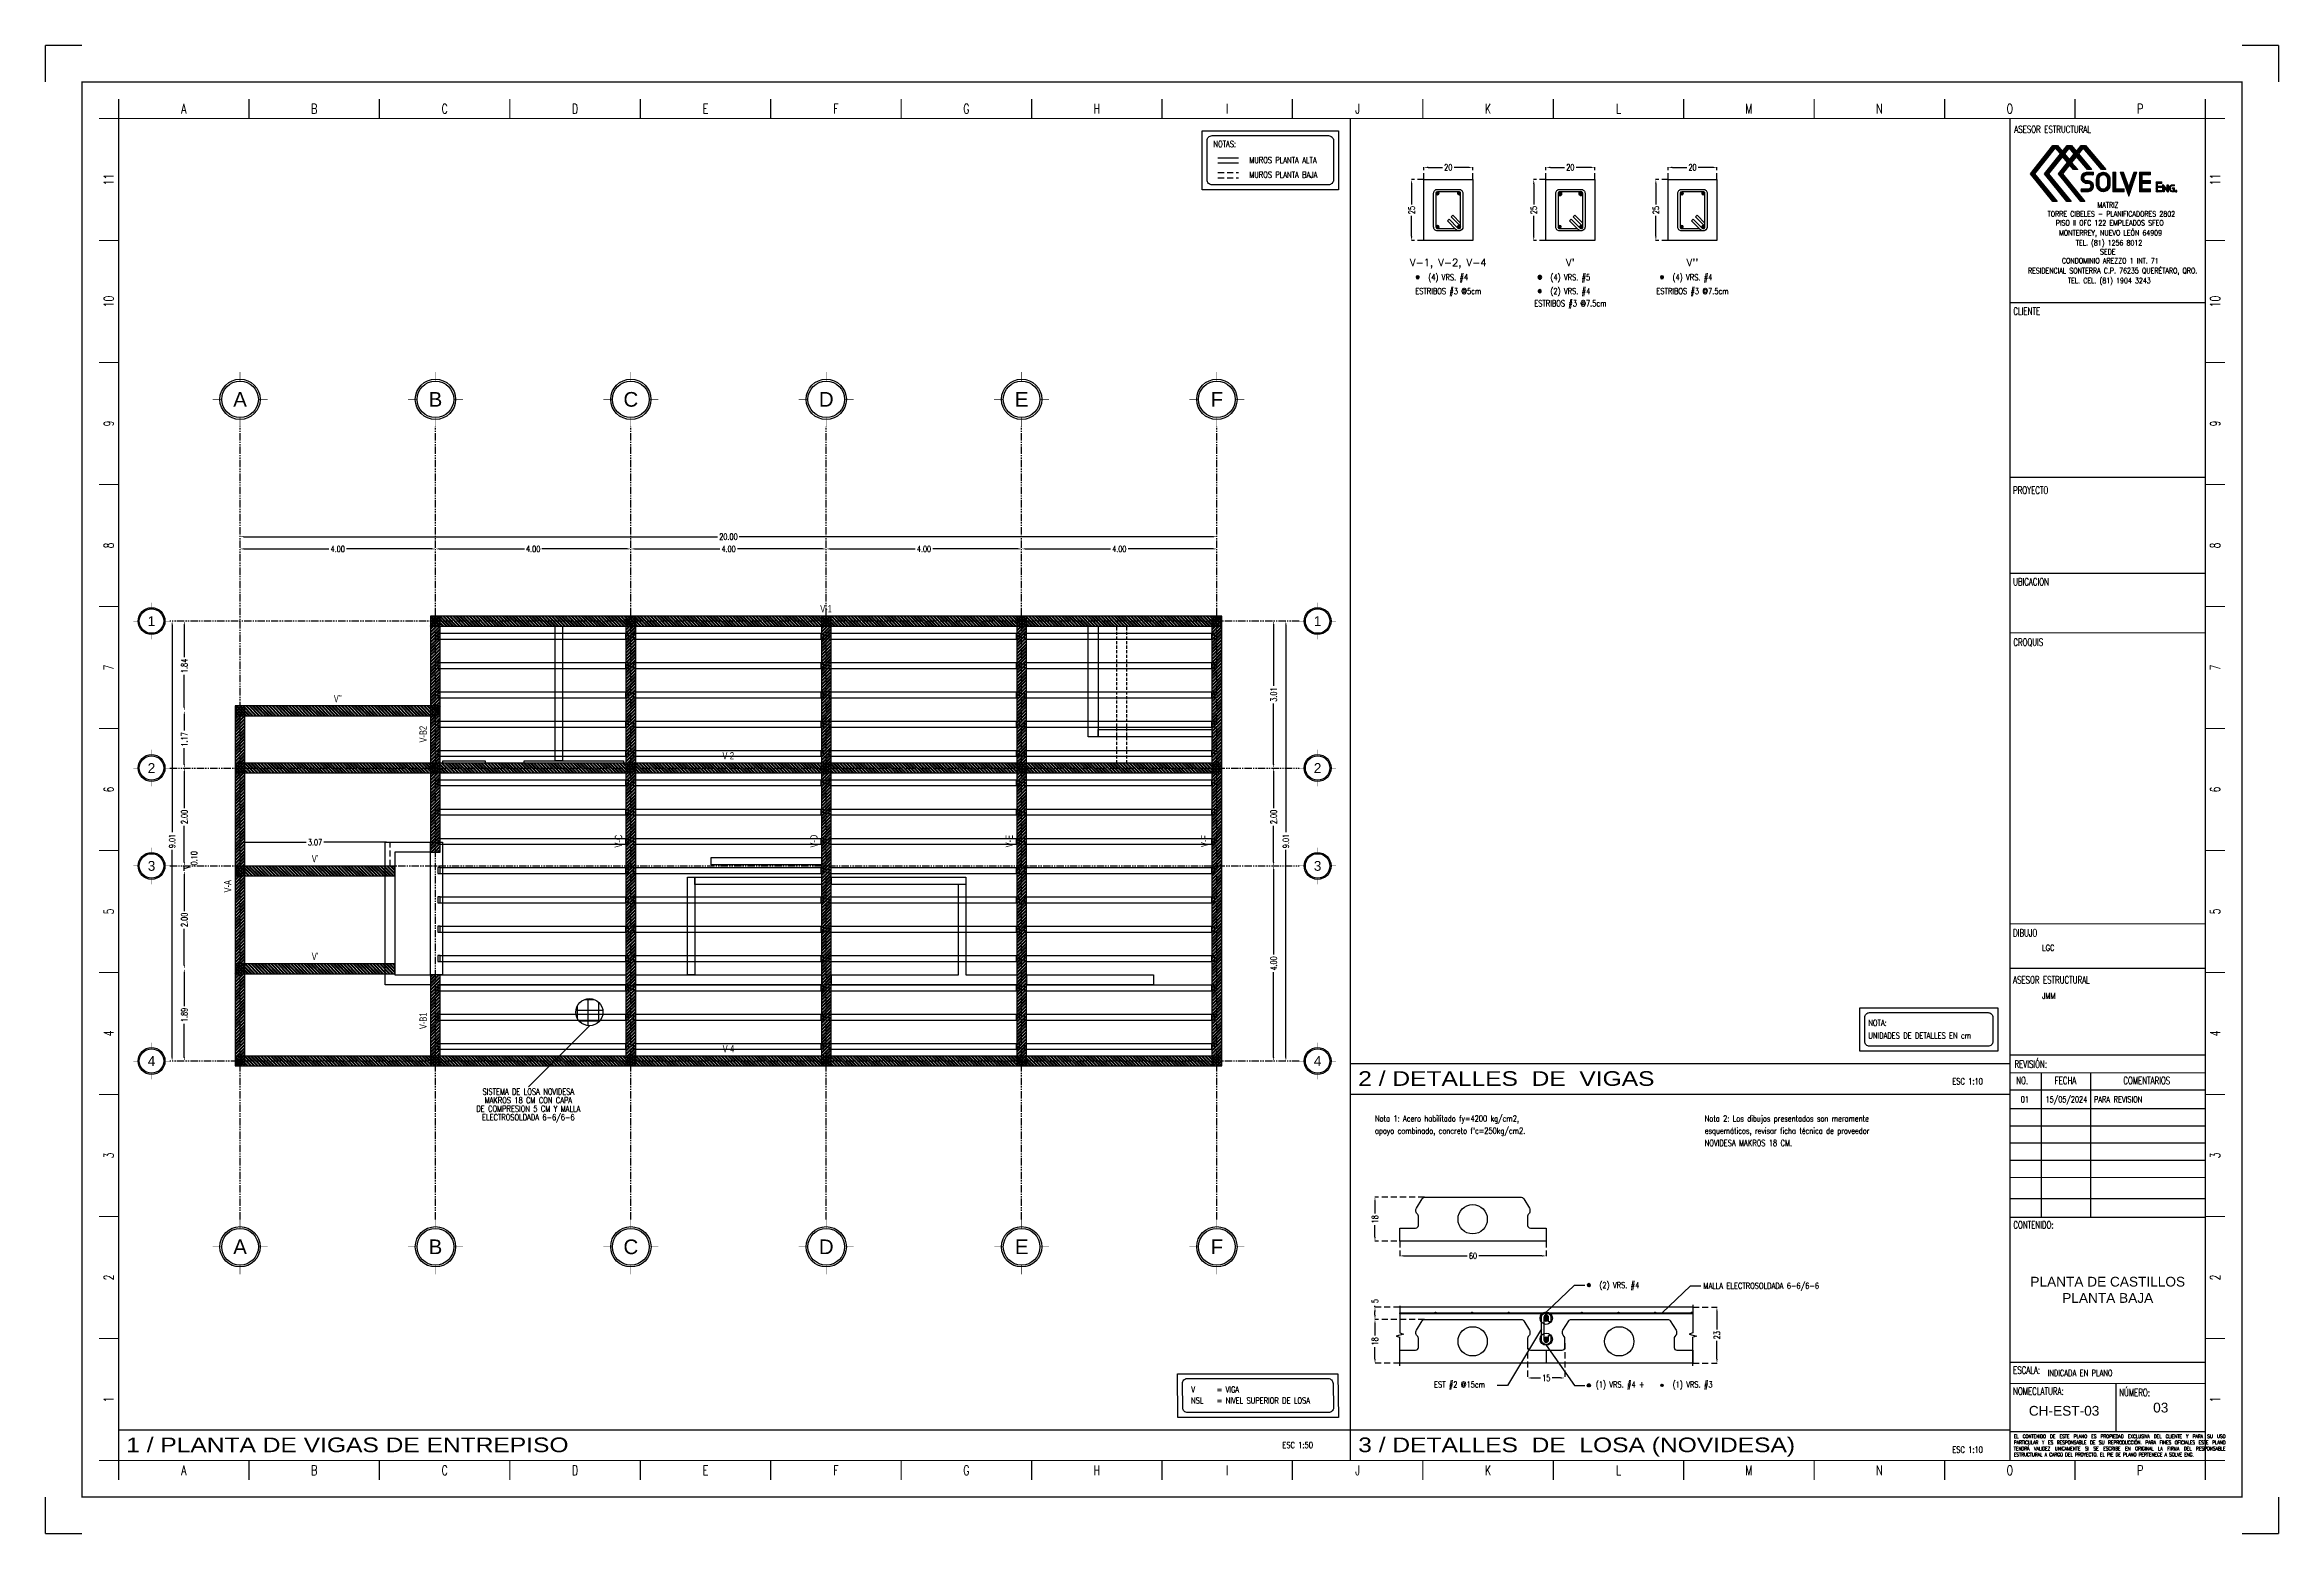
# Paper-space layout 'CH-EST-03' of a CAD drawing. Header units: metres. Extents: x 0 to 91.5, y 0 to 61.
# The model-space entities are those that its viewports show. They can reach past a viewport. Long polylines and large blocks are cut down to what shows.
import ezdxf
from ezdxf.enums import TextEntityAlignment as Align

# ---------------------------------------------------------------- set-up
doc = ezdxf.new("R2010")
doc.units = ezdxf.units.M
doc.header["$MEASUREMENT"] = 0
for name, pattern in [('HIDDEN', [0.375, 0.25, -0.125]), ('Xref_Ejes$0$ACAD_ISO05W100', [33, 24, -3, 0, -3, 0, -3]), ('Xref_Losa de Entrepiso$0$HIDDEN', [0.375, 0.25, -0.125])]:
    doc.linetypes.add(name, pattern=pattern)
doc.layers.get('Defpoints').update_dxf_attribs({"color": 8})
for name, color, linetype in [('Cerramiento', 11, 'Continuous'), ('COTA', 1, 'Continuous'), ('Estribo', 6, 'Continuous'), ('Globo Eje', 1, 'Continuous'), ('TEXTO', 7, 'Continuous'), ('Var Ref', 4, 'Continuous'), ('Varilla', 1, 'Continuous'), ('VIGA', 3, 'Continuous'), ('Xref_Ejes$0$00-EJES', 1, 'Xref_Ejes$0$ACAD_ISO05W100'), ('Xref_Ejes$0$Globo Eje', 1, 'Continuous'), ('Xref_Ejes$0$Texto', 7, 'Continuous'), ('Xref_Losa de Entrepiso$0$00-Novidesa', 7, 'Continuous'), ('Xref_Losa de Entrepiso$0$Cerramiento', 11, 'Continuous'), ('Xref_Losa de Entrepiso$0$VIGA', 3, 'Continuous')]:
    doc.layers.add(name, color=color, linetype=linetype)
doc.layers.get('Defpoints').off()
doc.styles.add('Arial', font='arial.ttf')
doc.styles.add('ROMAND', font='romand.shx')
doc.styles.add('romans', font='romans.shx', dxfattribs={"width": 0.7})
doc.styles.get("Standard").update_dxf_attribs({"font": 'arial.ttf'})
doc.styles.add('X-GRID$0$ARIAL', font='arial.ttf')
doc.styles.add('Xref_Ejes$0$Arial', font='arial.ttf')
doc.styles.add('Xref_Losa de Entrepiso$0$ARIAL', font='arial.ttf', dxfattribs={"height": 2})
doc.styles.add('Xref_Pie Plano$0$romans', font='romans.shx', dxfattribs={"width": 0.7})
doc.styles.add('Xref_Pie Plano$0$Standard', font='romans.shx', dxfattribs={"width": 0.7})
doc.dimstyles.new('1-10', dxfattribs={"dimtxt": 0.25, "dimasz": 0.18, "dimexe": 0.01, "dimexo": 0.01, "dimgap": 0.01, "dimtad": 0, "dimdec": 0, "dimlfac": 10, "dimzin": 0, "dimdsep": 46, "dimtxsty": 'romans', "dimcen": 0.09, "dimclrd": 1, "dimclre": 8, "dimclrt": 7, "dimadec": 0, "dimazin": 0, "dimtfac": 1, "dimtdec": 0, "dimtofl": 0, "dimtmove": 0, "dimatfit": 3, "dimfxl": 1, "dimtfill": 1, "dimtolj": 1, "dimtzin": 0, "dimarcsym": 0})
doc.dimstyles.new('100-50', dxfattribs={"dimtxt": 0.25, "dimasz": 0.15, "dimexe": 0.01, "dimexo": 0.01, "dimgap": 0.01, "dimtad": 0, "dimlfac": 0.5, "dimzin": 1, "dimdsep": 46, "dimtxsty": 'romans', "dimcen": 2.5, "dimclrd": 1, "dimclre": 8, "dimclrt": 7, "dimadec": 0, "dimazin": 0, "dimtfac": 1, "dimtmove": 1, "dimatfit": 1, "dimfxl": 1, "dimtfill": 1, "dimarcsym": 0})
doc.dimstyles.new('D10', dxfattribs={"dimtxt": 0.025, "dimasz": 0.02, "dimexe": 0.01, "dimexo": 0.01, "dimgap": 0.001, "dimtad": 0, "dimzin": 0, "dimdsep": 46, "dimtxsty": 'romans', "dimcen": 0.09, "dimclre": 8, "dimclrt": 7, "dimadec": 0, "dimazin": 0, "dimtfac": 1, "dimtofl": 0, "dimtmove": 1, "dimatfit": 1, "dimfxl": 1, "dimtfill": 1, "dimtolj": 1, "dimtzin": 0, "dimarcsym": 0})

psp = doc.layouts.new('CH-EST-03')

# ---------------------------------------------------------------- texts
at = {"layer": 'TEXTO', "style": 'romans', "width": 0.8}
for s, p in [('NOTAS:', (47.827, 56.794)), ('MUROS PLANTA ALTA', (49.289, 56.134)), ('MUROS PLANTA BAJA', (49.289, 55.534)), ('LGC', (81.754, 23.873)), ('JMM', (81.754, 21.908)), ('NOTA:', (74.637, 20.795)), ('UNIDADES DE DETALLES EN cm', (74.637, 20.277)), ('PARA REVISION', (83.872, 17.662)), ('INDICADA EN PLANO', (81.977, 6.458)), ('V', (46.914, 5.781)), ('NSL', (46.914, 5.331)), ('= VIGA', (47.964, 5.781)), ('= NIVEL SUPERIOR DE LOSA', (47.964, 5.331))]:
    psp.add_text(s, height=0.25, dxfattribs=at).set_placement(p)
at = {"layer": 'TEXTO', "color": 3, "style": 'ROMAND'}
for s, p in [('V-1, V-2, V-4', (57.44, 51.91, 0)), ("V'", (62.44, 51.91, 0)), ("V''", (67.44, 51.91, 0))]:
    psp.add_text(s, height=0.3, dxfattribs=at).set_placement(p, align=Align.CENTER)
at = {"layer": 'TEXTO', "style": 'romans', "width": 0.8}
for s, p in [('(4) VRS. #4', (57.44, 51.584)), ('(4) VRS. #5', (62.44, 51.584)), ('(4) VRS. #4', (67.44, 51.584)), ('ESTRIBOS #3 @5cm', (57.44, 51.016)), ('ESTRIBOS #3 @7.5cm', (62.44, 50.516)), ('(2) VRS. #4', (62.44, 51.016)), ('ESTRIBOS #3 @7.5cm', (67.44, 51.016)), ('(2) VRS. #4', (64.446, 10.307)), ('(1) VRS. #3', (67.446, 6.236))]:
    psp.add_text(s, height=0.25, dxfattribs=at).set_placement(p, align=Align.TOP_CENTER)
at = {"layer": 'TEXTO', "color": 2, "style": 'X-GRID$0$ARIAL', "width": 1.2}
for s, p in [('2 / DETALLES  DE  VIGAS', (53.754, 18.343)), ('1 / PLANTA DE VIGAS DE ENTREPISO', (3.314, 3.34)), ('3 / DETALLES  DE  LOSA (NOVIDESA)', (53.754, 3.34))]:
    psp.add_text(s, height=0.6, dxfattribs=at).set_placement(p)
at = {"layer": 'TEXTO', "style": 'romans', "width": 0.8}
for s, p in [('ESC 1:10', (79.329, 18.529)), ('ESC 1:50', (51.901, 3.63)), ('ESC 1:10', (79.329, 3.444))]:
    psp.add_text(s, height=0.25, dxfattribs=at).set_placement(p, align=Align.MIDDLE_RIGHT)
for s, p in [('DE COMPRESION 5 CM Y MALLA', (19.778, 17.406)), ('SISTEMA DE LOSA NOVIDESA', (19.778, 18.106)), ('MAKROS 18 CM CON CAPA', (19.778, 17.756)), ('ELECTROSOLDADA 6-6/6-6', (19.778, 17.056))]:
    psp.add_text(s, height=0.25, dxfattribs=at).set_placement(p, align=Align.MIDDLE_CENTER)
at = {"layer": 'TEXTO', "style": 'romans'}
for s, width, p in [('01', 0.8, (81.05, 17.662)), ('15/05/2024', 0.7, (82.748, 17.662))]:
    psp.add_text(s, height=0.25, dxfattribs=dict(at, width=width)).set_placement(p, align=Align.CENTER)
at = {"layer": 'TEXTO', "style": 'romans', "width": 0.8}
for s, p in [("apoyo combinado, concreto f'c=250kg/cm2.", (54.44, 16.504)), ('Nota 1: Acero habilitado fy=4200 kg/cm2,', (54.44, 17.004)), ('esquemáticos, revisar ficha técnica de proveedor', (67.94, 16.504)), ('Nota 2: Los dibujos presentados son meramente', (67.94, 17.004)), ('NOVIDESA MAKROS 18 CM.', (67.94, 16.004))]:
    psp.add_text(s, height=0.25, dxfattribs=at).set_placement(p, align=Align.MIDDLE_LEFT)
for s, p in [('MALLA ELECTROSOLDADA 6-6/6-6', (67.889, 10.278)), ('EST #2 @15cm', (56.858, 6.236)), ('(1) VRS. #4 +', (63.484, 6.236))]:
    psp.add_text(s, height=0.25, dxfattribs=at).set_placement(p, align=Align.TOP_LEFT)
at = {"layer": 'TEXTO', "color": 2}
for s, p in [('CH-EST-03', (82.654, 5.034)), ('03', (86.611, 5.165))]:
    psp.add_text(s, height=0.4, dxfattribs=at).set_placement(p, align=Align.MIDDLE_CENTER)
at = {"layer": 'TEXTO', "color": 2, "insert": (84.44, 9.986), "char_height": 0.4, "width": 7.20803, "attachment_point": 5}
psp.add_mtext('PLANTA DE CASTILLOS PLANTA BAJA', dxfattribs=at)

msp = doc.modelspace()

# ---------------------------------------------------------------- blocks, each defined once
blk = doc.blocks.new('Xref_Pie Plano$0$A$C2d875b69')
h = blk.add_hatch()
h.set_pattern_fill('ANSI31', color=256, scale=0.0001)
h.set_pattern_definition([(45, (-0.96223104, -0.49442098), (-0.0002245064, 0.0002245064), [])])
h.paths.add_polyline_path([(0.0008, 0.0112), (0.0007, 0.0111), (0.0004, 0.0107), (0.0002, 0.0102), (0, 0.0098), (0, 0.0093), (0, 0.009), (0.0001, 0.0086), (0.0002, 0.0081), (0.0005, 0.0077), (0.0008, 0.0073), (0.001, 0.0072), (0.0014, 0.0069), (0.0018, 0.0067), (0.0023, 0.0065), (0.0028, 0.0065), (0.0035, 0.0065), (0.0036, 0.0065), (0.004, 0.0064), (0.0045, 0.0061), (0.0048, 0.0056), (0.0049, 0.0051), (0.0047, 0.0045), (0.0044, 0.0041), (0.0039, 0.0038), (0.0035, 0.0037), (0, 0.0037), (0, 0.0023), (0.0035, 0.0023), (0.0037, 0.0024), (0.0042, 0.0024), (0.0046, 0.0026), (0.005, 0.0028), (0.0054, 0.0032), (0.0056, 0.0033), (0.0059, 0.0037), (0.0061, 0.0041), (0.0062, 0.0046), (0.0062, 0.0051), (0.0062, 0.0053), (0.0062, 0.0058), (0.006, 0.0063), (0.0058, 0.0067), (0.0054, 0.0071), (0.0053, 0.0072), (0.0049, 0.0075), (0.0044, 0.0077), (0.004, 0.0078), (0.0035, 0.0079), (0.0027, 0.0079), (0.0022, 0.008), (0.0017, 0.0083), (0.0015, 0.0088), (0.0014, 0.0094), (0.0015, 0.0099), (0.0018, 0.0103), (0.0023, 0.0106), (0.0028, 0.0107), (0.0062, 0.0107), (0.0062, 0.0121), (0.0028, 0.0121), (0.0025, 0.012), (0.0021, 0.012), (0.0016, 0.0118), (0.0012, 0.0116)])
h.paths.add_polyline_path([(0.0111, 0.0121), (0.0108, 0.012), (0.0103, 0.012), (0.0099, 0.0118), (0.0094, 0.0116), (0.009, 0.0114), (0.0086, 0.011), (0.0084, 0.0108), (0.0082, 0.0104), (0.0079, 0.01), (0.0078, 0.0096), (0.0077, 0.0091), (0.0076, 0.0086), (0.0076, 0.0058), (0.0076, 0.0055), (0.0077, 0.005), (0.0078, 0.0046), (0.008, 0.0041), (0.0083, 0.0037), (0.0086, 0.0034), (0.0089, 0.0032), (0.0092, 0.0029), (0.0097, 0.0026), (0.0101, 0.0025), (0.0106, 0.0024), (0.0111, 0.0023), (0.0114, 0.0024), (0.0119, 0.0024), (0.0123, 0.0026), (0.0128, 0.0028), (0.0132, 0.003), (0.0135, 0.0034), (0.0137, 0.0036), (0.014, 0.004), (0.0143, 0.0044), (0.0144, 0.0048), (0.0145, 0.0053), (0.0146, 0.0058), (0.0146, 0.0086), (0.0145, 0.0089), (0.0145, 0.0094), (0.0143, 0.0098), (0.0141, 0.0103), (0.0139, 0.0107), (0.0135, 0.011), (0.0133, 0.0112), (0.0129, 0.0115), (0.0125, 0.0118), (0.0121, 0.0119), (0.0116, 0.012)])
h.paths.add_polyline_path([(0.0117, 0.0106), (0.0122, 0.0104), (0.0126, 0.01), (0.0129, 0.0095), (0.0131, 0.0091), (0.0132, 0.0086), (0.0132, 0.0057), (0.0131, 0.0052), (0.0129, 0.0047), (0.0125, 0.0043), (0.012, 0.0039), (0.0116, 0.0038), (0.011, 0.0037), (0.0104, 0.0038), (0.01, 0.004), (0.0096, 0.0044), (0.0092, 0.0049), (0.0091, 0.0053), (0.009, 0.0058), (0.009, 0.0087), (0.0091, 0.0092), (0.0093, 0.0097), (0.0097, 0.0101), (0.0102, 0.0104), (0.0106, 0.0106), (0.0112, 0.0107)], flags=16)
h.paths.add_polyline_path([(0.0173, 0.0121), (0.0159, 0.0121), (0.0159, 0.0023), (0.0215, 0.0023), (0.0215, 0.0037), (0.0173, 0.0037)])
h.paths.add_polyline_path([(0.0238, 0), (0.0279, 0.0121), (0.0263, 0.0121), (0.0238, 0.0047), (0.0212, 0.0121), (0.0196, 0.0121)])
h.paths.add_polyline_path([(0.0305, 0.0107), (0.0347, 0.0107), (0.0347, 0.0121), (0.0291, 0.0121), (0.0291, 0.0023), (0.0347, 0.0023), (0.0347, 0.0037), (0.0305, 0.0037), (0.0305, 0.0065), (0.0347, 0.0065), (0.0347, 0.0079), (0.0305, 0.0079)])
h.paths.add_polyline_path([(0.0375, 0.0023), (0.0403, 0.0023), (0.0403, 0.003), (0.0382, 0.003), (0.0382, 0.0044), (0.0403, 0.0044), (0.0403, 0.0051), (0.0382, 0.0051), (0.0382, 0.0065), (0.0403, 0.0065), (0.0403, 0.0072), (0.0375, 0.0072)])
h.paths.add_polyline_path([(0.0415, 0.0044), (0.0435, 0.0021), (0.0435, 0.0057), (0.0429, 0.0057), (0.0429, 0.0036), (0.0409, 0.0059), (0.0409, 0.0023), (0.0415, 0.0023)])
h.paths.add_polyline_path([(0.0446, 0.0045), (0.0447, 0.0048), (0.0449, 0.005), (0.0452, 0.0052), (0.0455, 0.0052), (0.0467, 0.0052), (0.0467, 0.0057), (0.0454, 0.0057), (0.0451, 0.0057), (0.0448, 0.0055), (0.0445, 0.0054), (0.0444, 0.0053), (0.0442, 0.0051), (0.0441, 0.0048), (0.0441, 0.0045), (0.0441, 0.0035), (0.0441, 0.0032), (0.0443, 0.0029), (0.0445, 0.0027), (0.0445, 0.0027), (0.0448, 0.0025), (0.0451, 0.0024), (0.0455, 0.0023), (0.0467, 0.0023), (0.0467, 0.0043), (0.0455, 0.0043), (0.0455, 0.0038), (0.0461, 0.0038), (0.0461, 0.0028), (0.0455, 0.0028), (0.0452, 0.0029), (0.0449, 0.003), (0.0447, 0.0033), (0.0446, 0.0036)])
h.paths.add_polyline_path([(0.0478, 0.003), (0.0471, 0.003), (0.0471, 0.0023), (0.0478, 0.0023)])
at = {"color": 7, "lineweight": 0}
for points in [[(0.0062, 0.0121), (0.0028, 0.0121), (0.0025, 0.012), (0.0021, 0.012), (0.0016, 0.0118), (0.0012, 0.0116), (0.0008, 0.0112), (0.0007, 0.0111), (0.0004, 0.0107), (0.0002, 0.0102), (0, 0.0098), (0, 0.0093), (0, 0.009), (0.0001, 0.0086), (0.0002, 0.0081), (0.0005, 0.0077), (0.0008, 0.0073), (0.001, 0.0072), (0.0014, 0.0069), (0.0018, 0.0067), (0.0023, 0.0065), (0.0028, 0.0065), (0.0035, 0.0065), (0.0036, 0.0065), (0.004, 0.0064), (0.0045, 0.0061), (0.0045, 0.006), (0.0048, 0.0056), (0.0049, 0.0051), (0.0049, 0.005), (0.0047, 0.0045), (0.0045, 0.0041), (0.0044, 0.0041), (0.0039, 0.0038), (0.0035, 0.0037), (0, 0.0037), (0, 0.0023), (0.0035, 0.0023), (0.0037, 0.0024), (0.0042, 0.0024), (0.0046, 0.0026), (0.005, 0.0028), (0.0054, 0.0032), (0.0056, 0.0033), (0.0059, 0.0037), (0.0061, 0.0041), (0.0062, 0.0046), (0.0062, 0.0051), (0.0062, 0.0053), (0.0062, 0.0058), (0.006, 0.0063), (0.0058, 0.0067), (0.0054, 0.0071), (0.0053, 0.0072), (0.0049, 0.0075), (0.0044, 0.0077), (0.004, 0.0078), (0.0035, 0.0079), (0.0028, 0.0079), (0.0027, 0.0079), (0.0022, 0.008), (0.0018, 0.0083), (0.0017, 0.0084), (0.0015, 0.0088), (0.0014, 0.0093), (0.0014, 0.0094), (0.0015, 0.0099), (0.0018, 0.0103), (0.0019, 0.0103), (0.0023, 0.0106), (0.0028, 0.0107), (0.0062, 0.0107)], [(0.0137, 0.0036), (0.014, 0.004), (0.0143, 0.0044), (0.0144, 0.0048), (0.0145, 0.0053), (0.0146, 0.0058), (0.0146, 0.0086), (0.0145, 0.0089), (0.0145, 0.0094), (0.0143, 0.0098), (0.0141, 0.0103), (0.0139, 0.0107), (0.0135, 0.011), (0.0133, 0.0112), (0.0129, 0.0115), (0.0125, 0.0118), (0.0121, 0.0119), (0.0116, 0.012), (0.0111, 0.0121), (0.0108, 0.012), (0.0103, 0.012), (0.0099, 0.0118), (0.0094, 0.0116), (0.009, 0.0114), (0.0086, 0.011), (0.0084, 0.0108), (0.0082, 0.0104), (0.0079, 0.01), (0.0078, 0.0096), (0.0077, 0.0091), (0.0076, 0.0086), (0.0076, 0.0058), (0.0076, 0.0055), (0.0077, 0.005), (0.0078, 0.0046), (0.008, 0.0041), (0.0083, 0.0037), (0.0086, 0.0034), (0.0089, 0.0032), (0.0092, 0.0029), (0.0097, 0.0026), (0.0101, 0.0025), (0.0106, 0.0024), (0.0111, 0.0023), (0.0114, 0.0024), (0.0119, 0.0024), (0.0123, 0.0026), (0.0128, 0.0028), (0.0132, 0.003), (0.0135, 0.0034)], [(0.0173, 0.0121), (0.0159, 0.0121), (0.0159, 0.0023), (0.0215, 0.0023), (0.0215, 0.0037), (0.0173, 0.0037)], [(0.0279, 0.0121), (0.0263, 0.0121), (0.0238, 0.0047), (0.0212, 0.0121), (0.0196, 0.0121), (0.0238, 0)], [(0.0347, 0.0121), (0.0291, 0.0121), (0.0291, 0.0023), (0.0347, 0.0023), (0.0347, 0.0037), (0.0305, 0.0037), (0.0305, 0.0065), (0.0347, 0.0065), (0.0347, 0.0079), (0.0305, 0.0079), (0.0305, 0.0107), (0.0347, 0.0107)], [(0.0111, 0.0107), (0.0113, 0.0107), (0.0117, 0.0106), (0.0122, 0.0104), (0.0126, 0.0101), (0.0127, 0.0099), (0.0129, 0.0095), (0.0131, 0.0091), (0.0132, 0.0086), (0.0132, 0.0058), (0.0132, 0.0056), (0.0131, 0.0052), (0.0129, 0.0047), (0.0126, 0.0043), (0.0124, 0.0042), (0.012, 0.0039), (0.0116, 0.0038), (0.0111, 0.0037), (0.0109, 0.0037), (0.0104, 0.0038), (0.01, 0.004), (0.0096, 0.0043), (0.0095, 0.0045), (0.0092, 0.0049), (0.0091, 0.0053), (0.009, 0.0058), (0.009, 0.0086), (0.009, 0.0088), (0.0091, 0.0092), (0.0093, 0.0097), (0.0096, 0.0101), (0.0097, 0.0102), (0.0102, 0.0104), (0.0106, 0.0106)], [(0.0403, 0.0072), (0.0375, 0.0072), (0.0375, 0.0023), (0.0403, 0.0023), (0.0403, 0.003), (0.0382, 0.003), (0.0382, 0.0044), (0.0403, 0.0044), (0.0403, 0.0051), (0.0382, 0.0051), (0.0382, 0.0065), (0.0403, 0.0065)], [(0.0467, 0.0043), (0.0455, 0.0043), (0.0455, 0.0038), (0.0461, 0.0038), (0.0461, 0.0028), (0.0455, 0.0028), (0.0452, 0.0029), (0.0449, 0.003), (0.0447, 0.0033), (0.0446, 0.0036), (0.0446, 0.0045), (0.0447, 0.0048), (0.0449, 0.005), (0.0452, 0.0052), (0.0455, 0.0052), (0.0467, 0.0052), (0.0467, 0.0057), (0.0455, 0.0057), (0.0454, 0.0057), (0.0451, 0.0057), (0.0448, 0.0055), (0.0445, 0.0054), (0.0444, 0.0053), (0.0442, 0.0051), (0.0441, 0.0048), (0.0441, 0.0045), (0.0441, 0.0036), (0.0441, 0.0035), (0.0441, 0.0032), (0.0443, 0.0029), (0.0445, 0.0027), (0.0445, 0.0027), (0.0448, 0.0025), (0.0451, 0.0024), (0.0455, 0.0023), (0.0467, 0.0023)]]:
    blk.add_lwpolyline(points, close=True, dxfattribs=at)
blk.add_lwpolyline([(0.0409, 0.0059), (0.0429, 0.0036), (0.0429, 0.0057), (0.0435, 0.0057), (0.0435, 0.0021), (0.0415, 0.0044), (0.0415, 0.0023), (0.0409, 0.0023)], close=True)
at = {"color": 7, "true_color": 0xffffff}
blk.add_lwpolyline([(0.0471, 0.0023), (0.0478, 0.0023), (0.0478, 0.003), (0.0471, 0.003)], close=True, dxfattribs=at)
blk = doc.blocks.new('Xref_Pie Plano$0$A$C58965cfb')
h = blk.add_hatch()
h.set_pattern_fill('ANSI31', color=1, scale=0.00016625, angle=45)
h.set_pattern_definition([(90, (-0.1214854, -0.01398977), (-0.0005278437, 0), [])])
h.paths.add_polyline_path([(0.0274, 0.0279), (0.0252, 0.0279), (0.0229, 0.025), (0.0204, 0.0279), (0.0182, 0.0279), (0.0159, 0.025), (0.0134, 0.0279), (0.0112, 0.0279), (0, 0.0138), (0.0112, 0), (0.0132, 0), (0.002, 0.0138), (0.0123, 0.0267), (0.0149, 0.0237), (0.007, 0.0138), (0.0181, 0), (0.0202, 0), (0.009, 0.0138), (0.0159, 0.0225), (0.0185, 0.0195), (0.0139, 0.0138), (0.0251, 0), (0.0271, 0), (0.016, 0.0138), (0.0195, 0.0183), (0.0215, 0.016), (0.0236, 0.016), (0.0205, 0.0195), (0.0229, 0.0225), (0.0284, 0.016), (0.0305, 0.016), (0.0239, 0.0237), (0.0263, 0.0267), (0.0354, 0.016), (0.0375, 0.016)])
h.paths.add_polyline_path([(0.0218, 0.0237), (0.0195, 0.0208), (0.0169, 0.0237), (0.0193, 0.0267)], flags=16)
at = {"color": 1}
for points in [[(0.0149, 0.0237), (0.0123, 0.0267), (0.002, 0.0138), (0.0132, 0), (0.0112, 0), (0, 0.0138), (0.0112, 0.0279), (0.0134, 0.0279), (0.0159, 0.025), (0.0182, 0.0279), (0.0204, 0.0279), (0.0229, 0.025), (0.0252, 0.0279), (0.0274, 0.0279), (0.0375, 0.016), (0.0354, 0.016), (0.0263, 0.0267), (0.0239, 0.0237), (0.0305, 0.016), (0.0284, 0.016), (0.0229, 0.0225), (0.0205, 0.0195), (0.0236, 0.016), (0.0215, 0.016), (0.0195, 0.0183), (0.016, 0.0138), (0.0271, 0), (0.0251, 0), (0.0139, 0.0138), (0.0185, 0.0195), (0.0159, 0.0225), (0.009, 0.0138), (0.0202, 0), (0.0181, 0), (0.007, 0.0138)], [(0.0218, 0.0237), (0.0193, 0.0267), (0.0169, 0.0237), (0.0195, 0.0208)]]:
    blk.add_lwpolyline(points, close=True, dxfattribs=at)
blk.add_blockref('Xref_Pie Plano$0$A$C2d875b69', (0.0252, 0.0025), dxfattribs=at)
blk = doc.blocks.new('Xref_Pie Plano$0$A$C85bed119')
at = {"color": 1, "xscale": 44.8, "yscale": 44.8, "zscale": 44.8}
blk.add_blockref('Xref_Pie Plano$0$A$C58965cfb', (-2.195, -0.112), dxfattribs=at)
at = {"style": 'Xref_Pie Plano$0$romans', "width": 0.7}
for s, p in [('TORRE CIBELES - PLANIFICADORES 2802', (-1.814, -0.452)), ('MATRIZ', (-0.698, -0.252)), ('PISO II OFC 122 EMPLEADOS SFEO', (-1.63, -0.652)), ('MONTERREY, NUEVO LEÓN 64909', (-1.556, -0.875)), ('TEL. (81) 1256 8012', (-1.184, -1.098)), ('CONDOMINIO AREZZO 1 INT. 71', (-1.494, -1.498)), ('SEDE', (-0.642, -1.298)), ('RESIDENCIAL SONTERRA C.P. 76235 QUERÉTARO, QRO.', (-2.252, -1.721)), ('TEL. CEL. (81) 1904 3243', (-1.36, -1.943))]:
    blk.add_text(s, height=0.12, dxfattribs=at).set_placement(p)
blk = doc.blocks.new('Xref_Pie Plano$0$A$C652C76E2')
at = {"color": 8, "const_width": 0.0005}
for points in [[(0.00025, 0.60985), (0.01525, 0.60985)], [(0.00025, 0.60985), (0.00025, 0.59485)], [(0.91465, 0.60985), (0.89965, 0.60985)], [(0.91465, 0.60985), (0.91465, 0.59485)], [(0.00025, 0.00025), (0.00025, 0.01525)], [(0.91465, 0.00025), (0.91465, 0.01525)], [(0.00025, 0.00025), (0.01525, 0.00025)], [(0.91465, 0.00025), (0.89965, 0.00025)]]:
    blk.add_lwpolyline(points, dxfattribs=at)
at = {"color": 5, "const_width": 0.0005}
for points in [[(0.01525, 0.01525), (0.89965, 0.01525), (0.89965, 0.59485), (0.01525, 0.59485)], [(0.03025, 0.03025), (0.88465, 0.03025), (0.88465, 0.57985), (0.03025, 0.57985)], [(0.80465, 0.57985), (0.88465, 0.57985), (0.88465, 0.03025), (0.80465, 0.03025)]]:
    blk.add_lwpolyline(points, close=True, dxfattribs=at)
for points in [[(0.03025, 0.57985), (0.03025, 0.58788)], [(0.08365, 0.57985), (0.08365, 0.58788)], [(0.13705, 0.57985), (0.13705, 0.58788)], [(0.19045, 0.57985), (0.19045, 0.58788)], [(0.24385, 0.57985), (0.24385, 0.58788)], [(0.29725, 0.57985), (0.29725, 0.58788)], [(0.35065, 0.57985), (0.35065, 0.58788)], [(0.40405, 0.57985), (0.40405, 0.58788)], [(0.45745, 0.57985), (0.45745, 0.58788)], [(0.51085, 0.57985), (0.51085, 0.58788)], [(0.56425, 0.57985), (0.56425, 0.58788)], [(0.61765, 0.57985), (0.61765, 0.58788)], [(0.67105, 0.57985), (0.67105, 0.58788)], [(0.72445, 0.57985), (0.72445, 0.58788)], [(0.77785, 0.57985), (0.77785, 0.58788)], [(0.83125, 0.57985), (0.83125, 0.58788)], [(0.88465, 0.57985), (0.88465, 0.58788)], [(0.03025, 0.57985), (0.02222, 0.57985)], [(0.88465, 0.57985), (0.89268, 0.57985)], [(0.03025, 0.52989), (0.02222, 0.52989)], [(0.88465, 0.52989), (0.89268, 0.52989)], [(0.80465, 0.50446), (0.88465, 0.50446)], [(0.03025, 0.47992), (0.02222, 0.47992)], [(0.88465, 0.47992), (0.89268, 0.47992)], [(0.03025, 0.42996), (0.02222, 0.42996)], [(0.80465, 0.4329), (0.88465, 0.4329)], [(0.88465, 0.42996), (0.89268, 0.42996)], [(0.80465, 0.39363), (0.88465, 0.39363)], [(0.03025, 0.38), (0.02222, 0.38)], [(0.88465, 0.38), (0.89268, 0.38)], [(0.80465, 0.36924), (0.88465, 0.36924)], [(0.03025, 0.33003), (0.02222, 0.33003)], [(0.88465, 0.33003), (0.89268, 0.33003)], [(0.03025, 0.28007), (0.02222, 0.28007)], [(0.88465, 0.28007), (0.89268, 0.28007)], [(0.80465, 0.25005), (0.88465, 0.25005)], [(0.03025, 0.2301), (0.02222, 0.2301)], [(0.80465, 0.23177), (0.88465, 0.23177)], [(0.88465, 0.2301), (0.89268, 0.2301)], [(0.80465, 0.1963), (0.88465, 0.1963)], [(0.80465, 0.1963), (0.88465, 0.1963)], [(0.80465, 0.18899), (0.88465, 0.18899)], [(0.81748, 0.18899), (0.81748, 0.12983)], [(0.83769, 0.18899), (0.83769, 0.12983)], [(0.03025, 0.18014), (0.02222, 0.18014)], [(0.80465, 0.18194), (0.88465, 0.18194)], [(0.80465, 0.17434), (0.88465, 0.17434)], [(0.88465, 0.18014), (0.89268, 0.18014)], [(0.80465, 0.16728), (0.88465, 0.16728)], [(0.80465, 0.16023), (0.88465, 0.16023)], [(0.80465, 0.15317), (0.88465, 0.15317)], [(0.80465, 0.14612), (0.88465, 0.14612)], [(0.80465, 0.13743), (0.88465, 0.13743)], [(0.03025, 0.13018), (0.02222, 0.13018)], [(0.80465, 0.12983), (0.88465, 0.12983)], [(0.88465, 0.13018), (0.89268, 0.13018)], [(0.03025, 0.08021), (0.02222, 0.08021)], [(0.88465, 0.08021), (0.89268, 0.08021)], [(0.80465, 0.0704), (0.88465, 0.0704)], [(0.80465, 0.06177), (0.88465, 0.06177)], [(0.84807, 0.06177), (0.84807, 0.04202)], [(0.80465, 0.04202), (0.88465, 0.04202)], [(0.03025, 0.03025), (0.02222, 0.03025)], [(0.03025, 0.03025), (0.03025, 0.02222)], [(0.08365, 0.03025), (0.08365, 0.02222)], [(0.13705, 0.03025), (0.13705, 0.02222)], [(0.19045, 0.03025), (0.19045, 0.02222)], [(0.24385, 0.03025), (0.24385, 0.02222)], [(0.29725, 0.03025), (0.29725, 0.02222)], [(0.35065, 0.03025), (0.35065, 0.02222)], [(0.40405, 0.03025), (0.40405, 0.02222)], [(0.45745, 0.03025), (0.45745, 0.02222)], [(0.51085, 0.03025), (0.51085, 0.02222)], [(0.56425, 0.03025), (0.56425, 0.02222)], [(0.61765, 0.03025), (0.61765, 0.02222)], [(0.67105, 0.03025), (0.67105, 0.02222)], [(0.72445, 0.03025), (0.72445, 0.02222)], [(0.77785, 0.03025), (0.77785, 0.02222)], [(0.83125, 0.03025), (0.83125, 0.02222)], [(0.88465, 0.03025), (0.88465, 0.02222)], [(0.88465, 0.03025), (0.89268, 0.03025)]]:
    blk.add_lwpolyline(points, dxfattribs=at)
at = {"xscale": 0.018310546875, "yscale": 0.018310546875, "zscale": 0.018310546875}
blk.add_blockref('Xref_Pie Plano$0$A$C85bed119', (0.85325, 0.54796), dxfattribs=at)
at = {"color": 7, "style": 'Xref_Pie Plano$0$Standard', "width": 0.7}
for s, p in [('ASESOR ESTRUCTURAL', (0.80641, 0.57393)), ('CLIENTE', (0.80601, 0.49947)), ('PROYECTO', (0.80591, 0.42613)), ('UBICACION', (0.80591, 0.38864)), ('CROQUIS', (0.80601, 0.36384)), ('DIBUJO', (0.80591, 0.24483)), ('ASESOR ESTRUCTURAL', (0.80591, 0.22557)), ('REVISIÓN:', (0.80647, 0.19109)), ('NO.', (0.80718, 0.18434)), ('FECHA', (0.82297, 0.18434)), ('COMENTARIOS', (0.85105, 0.18434)), ('CONTENIDO:', (0.80601, 0.1252)), ('ESCALA:', (0.80591, 0.06577)), ('NOMECLATURA:', (0.80591, 0.05713)), ('NÚMERO:', (0.84933, 0.05656))]:
    blk.add_text(s, height=0.003, dxfattribs=at).set_placement(p)
at = {"color": 7, "style": 'Xref_Pie Plano$0$Standard'}
for s, width, gutter_width, insert, char_height, attachment_point in [('A', 0.0534, 12.5, (0.05695, 0.58386), 0.004, 5), ('B', 0.0534, 12.5, (0.11035, 0.58386), 0.004, 5), ('C', 0.0534, 12.5, (0.16375, 0.58386), 0.004, 5), ('D', 0.0534, 12.5, (0.21715, 0.58386), 0.004, 5), ('E', 0.0534, 12.5, (0.27055, 0.58386), 0.004, 5), ('F', 0.0534, 12.5, (0.32395, 0.58386), 0.004, 5), ('G', 0.0534, 12.5, (0.37735, 0.58386), 0.004, 5), ('H', 0.0534, 12.5, (0.43075, 0.58386), 0.004, 5), ('I', 0.0534, 12.5, (0.48415, 0.58386), 0.004, 5), ('J', 0.0534, 12.5, (0.53755, 0.58386), 0.004, 5), ('K', 0.0534, 12.5, (0.59095, 0.58386), 0.004, 5), ('L', 0.0534, 12.5, (0.64435, 0.58386), 0.004, 5), ('M', 0.0534, 12.5, (0.69775, 0.58386), 0.004, 5), ('N', 0.0534, 12.5, (0.75115, 0.58386), 0.004, 5), ('O', 0.0534, 12.5, (0.80455, 0.58386), 0.004, 5), ('P', 0.0534, 12.5, (0.85795, 0.58386), 0.004, 5), ('\\pxqj;EL CONTENIDO DE ESTE PLANO ES PROPIEDAD EXCLUSIVA DEL CLIENTE Y PARA SU USO PARTICULAR Y ES RESPONSABLE DE SU REPRODUCCIÓN. PARA FINES OFICIALES ESTE PLANO TENDRÁ VALIDEZ UNICAMENTE SI SE ESCRIBE EN ORIGINAL LA FIRMA DEL RESPONSABLE ESTRUCTURAL A CARGO DEL PROYECTO. EL PIE DE PLANO PERTENECE A SOLVE ENG.', 0.0769105, 0.0125, (0.8062, 0.04089), 0.0015, 1), ('A', 0.0534, 12.5, (0.05695, 0.02624), 0.004, 5), ('B', 0.0534, 12.5, (0.11035, 0.02624), 0.004, 5), ('C', 0.0534, 12.5, (0.16375, 0.02624), 0.004, 5), ('D', 0.0534, 12.5, (0.21715, 0.02624), 0.004, 5), ('E', 0.0534, 12.5, (0.27055, 0.02624), 0.004, 5), ('F', 0.0534, 12.5, (0.32395, 0.02624), 0.004, 5), ('G', 0.0534, 12.5, (0.37735, 0.02624), 0.004, 5), ('H', 0.0534, 12.5, (0.43075, 0.02624), 0.004, 5), ('I', 0.0534, 12.5, (0.48415, 0.02624), 0.004, 5), ('J', 0.0534, 12.5, (0.53755, 0.02624), 0.004, 5), ('K', 0.0534, 12.5, (0.59095, 0.02624), 0.004, 5), ('L', 0.0534, 12.5, (0.64435, 0.02624), 0.004, 5), ('M', 0.0534, 12.5, (0.69775, 0.02624), 0.004, 5), ('N', 0.0534, 12.5, (0.75115, 0.02624), 0.004, 5), ('O', 0.0534, 12.5, (0.80455, 0.02624), 0.004, 5), ('P', 0.0534, 12.5, (0.85795, 0.02624), 0.004, 5)]:
    blk.add_mtext_dynamic_manual_height_columns(s, width=width, gutter_width=gutter_width, heights=[0], dxfattribs=dict(at, insert=insert, char_height=char_height, attachment_point=attachment_point))
at = {"color": 7, "char_height": 0.004, "attachment_point": 5, "rotation": 90, "style": 'Xref_Pie Plano$0$Standard'}
for s, insert in [('11', (0.02624, 0.55487)), ('11', (0.88866, 0.55487)), ('10', (0.02624, 0.5049)), ('10', (0.88866, 0.5049)), ('9', (0.02624, 0.45494)), ('9', (0.88866, 0.45494)), ('8', (0.02624, 0.40498)), ('8', (0.88866, 0.40498)), ('7', (0.02624, 0.35501)), ('7', (0.88866, 0.35501)), ('6', (0.02624, 0.30505)), ('6', (0.88866, 0.30505)), ('5', (0.02624, 0.25509)), ('5', (0.88866, 0.25509)), ('4', (0.02624, 0.20512)), ('4', (0.88866, 0.20512)), ('3', (0.02624, 0.15516)), ('3', (0.88866, 0.15516)), ('2', (0.02624, 0.1052)), ('2', (0.88866, 0.1052)), ('1', (0.02624, 0.05523)), ('1', (0.88866, 0.05523))]:
    blk.add_mtext_dynamic_manual_height_columns(s, width=0.0499636, gutter_width=0.025, heights=[0], dxfattribs=dict(at, insert=insert))
blk = doc.blocks.new('Xref_Pie Plano')
at = {"color": 1, "xscale": 100, "yscale": 100, "zscale": 100}
blk.add_blockref('Xref_Pie Plano$0$A$C652C76E2', (-0.025, -0.025), dxfattribs=at)
blk = doc.blocks.new('*U24')
at = {"layer": 'Globo Eje', "ltscale": 0.025, "const_width": 0.0125}
for points in [[(-0.5, 0), (-0.75, 0)], [(0, 0.75), (0, 0.5)], [(0.75, 0), (0.5, 0)], [(0, -0.5), (0, -0.75)]]:
    blk.add_lwpolyline(points, dxfattribs=at)
at = {"layer": 'Globo Eje', "ltscale": 0.025}
for radius in [0.55, 0.5]:
    blk.add_circle((0, 0), radius, dxfattribs=at)
at = {"layer": 'TEXTO', "color": 7, "ltscale": 0.025, "style": 'Arial'}
blk.add_attdef('EJE', text='', height=0.4, dxfattribs=at).set_placement((0, 0), align=Align.MIDDLE_CENTER)
blk = doc.blocks.new('*U10')
at = {"layer": 'Globo Eje', "ltscale": 0.025, "const_width": 0.0188}
for points in [[(0, 1.125), (0, 0.75)], [(-0.75, 0), (-1.125, 0)], [(1.125, 0), (0.75, 0)], [(0, -0.75), (0, -1.125)]]:
    blk.add_lwpolyline(points, dxfattribs=at)
at = {"layer": 'Globo Eje', "ltscale": 0.025}
for radius in [0.825, 0.75]:
    blk.add_circle((0, 0), radius, dxfattribs=at)
at = {"layer": 'TEXTO', "color": 7, "ltscale": 0.025, "style": 'Arial'}
blk.add_attdef('EJE', text='', height=0.6, dxfattribs=at).set_placement((0, 0), align=Align.MIDDLE_CENTER)
blk = doc.blocks.new('*D11')
at = {"color": 1, "lineweight": -2, "transparency": 16777216}
for p, q in [((8.124, 40.334), (11.697, 40.334)), ((15.824, 40.334), (12.25, 40.334))]:
    blk.add_line(p, q, dxfattribs=at)
at = {"color": 1, "transparency": 16777216}
for points in [[(8.124, 40.359), (8.124, 40.309), (7.974, 40.334)], [(15.824, 40.359), (15.824, 40.309), (15.974, 40.334)]]:
    blk.add_solid(points, dxfattribs=at)
at = {"color": 7, "transparency": 16777216, "insert": (11.974, 40.334), "char_height": 0.25, "attachment_point": 5, "style": 'romans', "bg_fill": 3, "box_fill_scale": 1.25, "bg_fill_color": 256, "bg_fill_true_color": 13158600, "bg_fill_transparency": 0}
blk.add_mtext('4.00', dxfattribs=at)
blk = doc.blocks.new('*D12')
at = {"color": 1, "lineweight": -2, "transparency": 16777216}
for p, q in [((16.124, 40.334), (19.697, 40.334)), ((23.824, 40.334), (20.25, 40.334))]:
    blk.add_line(p, q, dxfattribs=at)
at = {"color": 1, "transparency": 16777216}
for points in [[(16.124, 40.359), (16.124, 40.309), (15.974, 40.334)], [(23.824, 40.359), (23.824, 40.309), (23.974, 40.334)]]:
    blk.add_solid(points, dxfattribs=at)
at = {"color": 7, "transparency": 16777216, "insert": (19.974, 40.334), "char_height": 0.25, "attachment_point": 5, "style": 'romans', "bg_fill": 3, "box_fill_scale": 1.25, "bg_fill_color": 256, "bg_fill_true_color": 13158600, "bg_fill_transparency": 0}
blk.add_mtext('4.00', dxfattribs=at)
blk = doc.blocks.new('*D13')
at = {"color": 1, "lineweight": -2, "transparency": 16777216}
for p, q in [((24.124, 40.334), (27.697, 40.334)), ((31.824, 40.334), (28.25, 40.334))]:
    blk.add_line(p, q, dxfattribs=at)
at = {"color": 1, "transparency": 16777216}
for points in [[(24.124, 40.359), (24.124, 40.309), (23.974, 40.334)], [(31.824, 40.359), (31.824, 40.309), (31.974, 40.334)]]:
    blk.add_solid(points, dxfattribs=at)
at = {"color": 7, "transparency": 16777216, "insert": (27.974, 40.334), "char_height": 0.25, "attachment_point": 5, "style": 'romans', "bg_fill": 3, "box_fill_scale": 1.25, "bg_fill_color": 256, "bg_fill_true_color": 13158600, "bg_fill_transparency": 0}
blk.add_mtext('4.00', dxfattribs=at)
blk = doc.blocks.new('*D14')
at = {"color": 1, "lineweight": -2, "transparency": 16777216}
for p, q in [((32.124, 40.334), (35.697, 40.334)), ((39.824, 40.334), (36.25, 40.334))]:
    blk.add_line(p, q, dxfattribs=at)
at = {"color": 1, "transparency": 16777216}
for points in [[(32.124, 40.359), (32.124, 40.309), (31.974, 40.334)], [(39.824, 40.359), (39.824, 40.309), (39.974, 40.334)]]:
    blk.add_solid(points, dxfattribs=at)
at = {"color": 7, "transparency": 16777216, "insert": (35.974, 40.334), "char_height": 0.25, "attachment_point": 5, "style": 'romans', "bg_fill": 3, "box_fill_scale": 1.25, "bg_fill_color": 256, "bg_fill_true_color": 13158600, "bg_fill_transparency": 0}
blk.add_mtext('4.00', dxfattribs=at)
blk = doc.blocks.new('*D15')
at = {"color": 1, "lineweight": -2, "transparency": 16777216}
for p, q in [((40.124, 40.334), (43.694, 40.334)), ((47.817, 40.334), (44.247, 40.334))]:
    blk.add_line(p, q, dxfattribs=at)
at = {"color": 1, "transparency": 16777216}
for points in [[(40.124, 40.359), (40.124, 40.309), (39.974, 40.334)], [(47.817, 40.359), (47.817, 40.309), (47.967, 40.334)]]:
    blk.add_solid(points, dxfattribs=at)
at = {"color": 7, "transparency": 16777216, "insert": (43.97, 40.334), "char_height": 0.25, "attachment_point": 5, "style": 'romans', "bg_fill": 3, "box_fill_scale": 1.25, "bg_fill_color": 256, "bg_fill_true_color": 13158600, "bg_fill_transparency": 0}
blk.add_mtext('4.00', dxfattribs=at)
blk = doc.blocks.new('*D16')
at = {"color": 1, "lineweight": -2, "transparency": 16777216}
for p, q in [((8.124, 40.834), (27.61, 40.834)), ((47.817, 40.834), (28.33, 40.834))]:
    blk.add_line(p, q, dxfattribs=at)
at = {"color": 1, "transparency": 16777216}
for points in [[(8.124, 40.859), (8.124, 40.809), (7.974, 40.834)], [(47.817, 40.859), (47.817, 40.809), (47.967, 40.834)]]:
    blk.add_solid(points, dxfattribs=at)
at = {"color": 7, "transparency": 16777216, "insert": (27.97, 40.834), "char_height": 0.25, "attachment_point": 5, "style": 'romans', "bg_fill": 3, "box_fill_scale": 1.25, "bg_fill_color": 256, "bg_fill_true_color": 13158600, "bg_fill_transparency": 0}
blk.add_mtext('20.00', dxfattribs=at)
blk = doc.blocks.new('*D17')
at = {"color": 1, "lineweight": -2, "transparency": 16777216}
for p, q in [((50.292, 27.201), (50.292, 23.632)), ((50.292, 19.51), (50.292, 23.079))]:
    blk.add_line(p, q, dxfattribs=at)
at = {"color": 1, "transparency": 16777216}
for points in [[(50.267, 27.201), (50.317, 27.201), (50.292, 27.351)], [(50.267, 19.51), (50.317, 19.51), (50.292, 19.36)]]:
    blk.add_solid(points, dxfattribs=at)
at = {"color": 7, "transparency": 16777216, "insert": (50.292, 23.356), "char_height": 0.25, "attachment_point": 5, "rotation": 90, "style": 'romans', "bg_fill": 3, "box_fill_scale": 1.25, "bg_fill_color": 256, "bg_fill_true_color": 13158600, "bg_fill_transparency": 0}
blk.add_mtext('4.00', dxfattribs=at)
blk = doc.blocks.new('*D18')
at = {"color": 1, "lineweight": -2, "transparency": 16777216}
for p, q in [((50.292, 31.21), (50.292, 29.632)), ((50.292, 27.501), (50.292, 29.079))]:
    blk.add_line(p, q, dxfattribs=at)
at = {"color": 1, "transparency": 16777216}
for points in [[(50.267, 31.21), (50.317, 31.21), (50.292, 31.36)], [(50.267, 27.501), (50.317, 27.501), (50.292, 27.351)]]:
    blk.add_solid(points, dxfattribs=at)
at = {"color": 7, "transparency": 16777216, "insert": (50.292, 29.356), "char_height": 0.25, "attachment_point": 5, "rotation": 90, "style": 'romans', "bg_fill": 3, "box_fill_scale": 1.25, "bg_fill_color": 256, "bg_fill_true_color": 13158600, "bg_fill_transparency": 0}
blk.add_mtext('2.00', dxfattribs=at)
blk = doc.blocks.new('*D19')
at = {"color": 1, "lineweight": -2, "transparency": 16777216}
for p, q in [((50.292, 37.227), (50.292, 34.62)), ((50.292, 31.51), (50.292, 34.117))]:
    blk.add_line(p, q, dxfattribs=at)
at = {"color": 1, "transparency": 16777216}
for points in [[(50.267, 37.227), (50.317, 37.227), (50.292, 37.377)], [(50.267, 31.51), (50.317, 31.51), (50.292, 31.36)]]:
    blk.add_solid(points, dxfattribs=at)
at = {"color": 7, "transparency": 16777216, "insert": (50.292, 34.368), "char_height": 0.25, "attachment_point": 5, "rotation": 90, "style": 'romans', "bg_fill": 3, "box_fill_scale": 1.25, "bg_fill_color": 256, "bg_fill_true_color": 13158600, "bg_fill_transparency": 0}
blk.add_mtext('3.01', dxfattribs=at)
blk = doc.blocks.new('*D20')
at = {"color": 1, "lineweight": -2, "transparency": 16777216}
for p, q in [((50.792, 37.227), (50.792, 28.62)), ((50.792, 19.51), (50.792, 28.117))]:
    blk.add_line(p, q, dxfattribs=at)
at = {"color": 1, "transparency": 16777216}
for points in [[(50.767, 37.227), (50.817, 37.227), (50.792, 37.377)], [(50.767, 19.51), (50.817, 19.51), (50.792, 19.36)]]:
    blk.add_solid(points, dxfattribs=at)
at = {"color": 7, "transparency": 16777216, "insert": (50.792, 28.368), "char_height": 0.25, "attachment_point": 5, "rotation": 90, "style": 'romans', "bg_fill": 3, "box_fill_scale": 1.25, "bg_fill_color": 256, "bg_fill_true_color": 13158600, "bg_fill_transparency": 0}
blk.add_mtext('9.01', dxfattribs=at)
blk = doc.blocks.new('*D21')
at = {"color": 1, "lineweight": -2, "transparency": 16777216}
for p, q in [((5.692, 22.987), (5.692, 21.508)), ((5.692, 19.51), (5.692, 20.988))]:
    blk.add_line(p, q, dxfattribs=at)
at = {"color": 1, "transparency": 16777216}
for points in [[(5.667, 22.987), (5.717, 22.987), (5.692, 23.137)], [(5.667, 19.51), (5.717, 19.51), (5.692, 19.36)]]:
    blk.add_solid(points, dxfattribs=at)
at = {"color": 7, "transparency": 16777216, "insert": (5.692, 21.248), "char_height": 0.25, "attachment_point": 5, "rotation": 90, "style": 'romans', "bg_fill": 3, "box_fill_scale": 1.25, "bg_fill_color": 256, "bg_fill_true_color": 13158600, "bg_fill_transparency": 0}
blk.add_mtext('1.89', dxfattribs=at)
blk = doc.blocks.new('*D22')
at = {"color": 1, "lineweight": -2, "transparency": 16777216}
for p, q in [((5.692, 31.21), (5.692, 29.632)), ((5.692, 27.501), (5.692, 29.079))]:
    blk.add_line(p, q, dxfattribs=at)
at = {"color": 1, "transparency": 16777216}
for points in [[(5.667, 31.21), (5.717, 31.21), (5.692, 31.36)], [(5.667, 27.501), (5.717, 27.501), (5.692, 27.351)]]:
    blk.add_solid(points, dxfattribs=at)
at = {"color": 7, "transparency": 16777216, "insert": (5.692, 29.356), "char_height": 0.25, "attachment_point": 5, "rotation": 90, "style": 'romans', "bg_fill": 3, "box_fill_scale": 1.25, "bg_fill_color": 256, "bg_fill_true_color": 13158600, "bg_fill_transparency": 0}
blk.add_mtext('2.00', dxfattribs=at)
blk = doc.blocks.new('*D23')
at = {"color": 1, "lineweight": -2, "transparency": 16777216}
for p, q in [((5.692, 33.551), (5.692, 32.795)), ((5.692, 31.51), (5.692, 32.266))]:
    blk.add_line(p, q, dxfattribs=at)
at = {"color": 1, "transparency": 16777216}
for points in [[(5.667, 33.551), (5.717, 33.551), (5.692, 33.701)], [(5.667, 31.51), (5.717, 31.51), (5.692, 31.36)]]:
    blk.add_solid(points, dxfattribs=at)
at = {"color": 7, "transparency": 16777216, "insert": (5.692, 32.53), "char_height": 0.25, "attachment_point": 5, "rotation": 90, "style": 'romans', "bg_fill": 3, "box_fill_scale": 1.25, "bg_fill_color": 256, "bg_fill_true_color": 13158600, "bg_fill_transparency": 0}
blk.add_mtext('1.17', dxfattribs=at)
blk = doc.blocks.new('*D25')
at = {"color": 1, "lineweight": -2, "transparency": 16777216}
for p, q in [((5.192, 37.227), (5.192, 28.62)), ((5.192, 19.51), (5.192, 28.117))]:
    blk.add_line(p, q, dxfattribs=at)
at = {"color": 1, "transparency": 16777216}
for points in [[(5.167, 37.227), (5.217, 37.227), (5.192, 37.377)], [(5.167, 19.51), (5.217, 19.51), (5.192, 19.36)]]:
    blk.add_solid(points, dxfattribs=at)
at = {"color": 7, "transparency": 16777216, "insert": (5.192, 28.368), "char_height": 0.25, "attachment_point": 5, "rotation": 90, "style": 'romans', "bg_fill": 3, "box_fill_scale": 1.25, "bg_fill_color": 256, "bg_fill_true_color": 13158600, "bg_fill_transparency": 0}
blk.add_mtext('9.01', dxfattribs=at)
blk = doc.blocks.new('*D30')
at = {"color": 8, "linetype": 'HIDDEN', "lineweight": -2, "transparency": 16777216}
for p, q in [((56.44, 55.47), (56.44, 55.97)), ((58.44, 55.47), (58.44, 55.97))]:
    blk.add_line(p, q, dxfattribs=at)
at = {"color": 1, "lineweight": -2, "transparency": 16777216}
for p, q in [((56.62, 55.96), (57.289, 55.96)), ((58.26, 55.96), (57.592, 55.96))]:
    blk.add_line(p, q, dxfattribs=at)
at = {"color": 1, "transparency": 16777216}
for points in [[(56.62, 55.99), (56.62, 55.93), (56.44, 55.96)], [(58.26, 55.99), (58.26, 55.93), (58.44, 55.96)]]:
    blk.add_solid(points, dxfattribs=at)
at = {"color": 7, "transparency": 16777216, "insert": (57.44, 55.96), "char_height": 0.25, "attachment_point": 5, "style": 'romans', "bg_fill": 3, "box_fill_scale": 1.25, "bg_fill_color": 256, "bg_fill_true_color": 13158600, "bg_fill_transparency": 0}
blk.add_mtext('\\A1;20', dxfattribs=at)
blk = doc.blocks.new('*D31')
at = {"color": 8, "linetype": 'HIDDEN', "lineweight": -2, "transparency": 16777216}
for p, q in [((56.43, 55.46), (55.93, 55.46)), ((56.43, 52.96), (55.93, 52.96))]:
    blk.add_line(p, q, dxfattribs=at)
at = {"color": 1, "lineweight": -2, "transparency": 16777216}
for p, q in [((55.94, 55.28), (55.94, 54.362)), ((55.94, 53.14), (55.94, 54.059))]:
    blk.add_line(p, q, dxfattribs=at)
at = {"color": 1, "transparency": 16777216}
for points in [[(55.91, 55.28), (55.97, 55.28), (55.94, 55.46)], [(55.91, 53.14), (55.97, 53.14), (55.94, 52.96)]]:
    blk.add_solid(points, dxfattribs=at)
at = {"color": 7, "transparency": 16777216, "insert": (55.94, 54.21), "char_height": 0.25, "attachment_point": 5, "rotation": 90, "style": 'romans', "bg_fill": 3, "box_fill_scale": 1.25, "bg_fill_color": 256, "bg_fill_true_color": 13158600, "bg_fill_transparency": 0}
blk.add_mtext('\\A1;25', dxfattribs=at)
blk = doc.blocks.new('*U28')
at = {"layer": 'Estribo', "ltscale": 0.025, "elevation": 0}
blk.add_lwpolyline([(0.04, 0.1941, -0.414214), (0.0559, 0.21), (0.1441, 0.21, -0.414214), (0.16, 0.1941), (0.16, 0.0559, -0.414214), (0.1441, 0.04), (0.0559, 0.04, -0.414214), (0.04, 0.0559)], format="xyb", close=True, dxfattribs=at)
for points in [[(0.1505, 0.0559), (0.1505, 0.1941, 0.414279), (0.1441, 0.2005), (0.0559, 0.2004, 0.414125), (0.0496, 0.1941), (0.0495, 0.0559, 0.414237), (0.0559, 0.0495), (0.128, 0.0495)], [(0.16, 0.0559, -0.668193), (0.1329, 0.0447), (0.0964, 0.0812), (0.1031, 0.0879), (0.1396, 0.0514, 1.013301), (0.1486, 0.0604), (0.1121, 0.0969), (0.1188, 0.1036), (0.1505, 0.072)]]:
    blk.add_lwpolyline(points, format="xyb", dxfattribs=at)
at = {"layer": 'VIGA', "linetype": 'Continuous', "ltscale": 0.025}
blk.add_lwpolyline([(0, 0.25), (0.2, 0.25), (0.2, 0), (0, 0)], close=True, dxfattribs=at)
blk = doc.blocks.new('*U26')
at = {"layer": 'Varilla', "ltscale": 0.0125}
h = blk.add_hatch(dxfattribs=at)
h.set_pattern_fill('ANSI32', color=256, scale=0.00025, angle=90)
h.set_pattern_definition([(135, (-21.6136792, -23.070568), (-0.00168379802, -0.00168379802), []), (135, (-21.6136792, -23.0694454), (-0.00168379802, -0.00168379802), [])])
edge = h.paths.add_edge_path()
edge.add_arc((0, 0), 0.00635, 0, 360)
blk.add_circle((0, 0), 0.00635, dxfattribs=at)
blk = doc.blocks.new('*D34')
at = {"color": 8, "linetype": 'HIDDEN', "lineweight": -2, "transparency": 16777216}
for p, q in [((61.44, 55.47), (61.44, 55.97)), ((63.44, 55.47), (63.44, 55.97))]:
    blk.add_line(p, q, dxfattribs=at)
at = {"color": 1, "lineweight": -2, "transparency": 16777216}
for p, q in [((61.62, 55.96), (62.289, 55.96)), ((63.26, 55.96), (62.592, 55.96))]:
    blk.add_line(p, q, dxfattribs=at)
at = {"color": 1, "transparency": 16777216}
for points in [[(61.62, 55.99), (61.62, 55.93), (61.44, 55.96)], [(63.26, 55.99), (63.26, 55.93), (63.44, 55.96)]]:
    blk.add_solid(points, dxfattribs=at)
at = {"color": 7, "transparency": 16777216, "insert": (62.44, 55.96), "char_height": 0.25, "attachment_point": 5, "style": 'romans', "bg_fill": 3, "box_fill_scale": 1.25, "bg_fill_color": 256, "bg_fill_true_color": 13158600, "bg_fill_transparency": 0}
blk.add_mtext('\\A1;20', dxfattribs=at)
blk = doc.blocks.new('*D35')
at = {"color": 8, "linetype": 'HIDDEN', "lineweight": -2, "transparency": 16777216}
for p, q in [((61.43, 55.46), (60.93, 55.46)), ((61.43, 52.96), (60.93, 52.96))]:
    blk.add_line(p, q, dxfattribs=at)
at = {"color": 1, "lineweight": -2, "transparency": 16777216}
for p, q in [((60.94, 55.28), (60.94, 54.362)), ((60.94, 53.14), (60.94, 54.059))]:
    blk.add_line(p, q, dxfattribs=at)
at = {"color": 1, "transparency": 16777216}
for points in [[(60.91, 55.28), (60.97, 55.28), (60.94, 55.46)], [(60.91, 53.14), (60.97, 53.14), (60.94, 52.96)]]:
    blk.add_solid(points, dxfattribs=at)
at = {"color": 7, "transparency": 16777216, "insert": (60.94, 54.21), "char_height": 0.25, "attachment_point": 5, "rotation": 90, "style": 'romans', "bg_fill": 3, "box_fill_scale": 1.25, "bg_fill_color": 256, "bg_fill_true_color": 13158600, "bg_fill_transparency": 0}
blk.add_mtext('\\A1;25', dxfattribs=at)
blk = doc.blocks.new('*U36')
at = {"layer": 'Varilla', "ltscale": 0.0125}
h = blk.add_hatch(color=256, dxfattribs=at)
h.dxf.hatch_style = 1
edge = h.paths.add_edge_path()
edge.add_arc((0, 0), 0.00794, 0, 360)
blk.add_circle((0, 0), 0.00794, dxfattribs=at)
blk = doc.blocks.new('*D37')
at = {"color": 8, "linetype": 'HIDDEN', "lineweight": -2, "transparency": 16777216}
for p, q in [((66.44, 55.47), (66.44, 55.97)), ((68.44, 55.47), (68.44, 55.97))]:
    blk.add_line(p, q, dxfattribs=at)
at = {"color": 1, "lineweight": -2, "transparency": 16777216}
for p, q in [((66.62, 55.96), (67.289, 55.96)), ((68.26, 55.96), (67.592, 55.96))]:
    blk.add_line(p, q, dxfattribs=at)
at = {"color": 1, "transparency": 16777216}
for points in [[(66.62, 55.99), (66.62, 55.93), (66.44, 55.96)], [(68.26, 55.99), (68.26, 55.93), (68.44, 55.96)]]:
    blk.add_solid(points, dxfattribs=at)
at = {"color": 7, "transparency": 16777216, "insert": (67.44, 55.96), "char_height": 0.25, "attachment_point": 5, "style": 'romans', "bg_fill": 3, "box_fill_scale": 1.25, "bg_fill_color": 256, "bg_fill_true_color": 13158600, "bg_fill_transparency": 0}
blk.add_mtext('\\A1;20', dxfattribs=at)
blk = doc.blocks.new('*D38')
at = {"color": 8, "linetype": 'HIDDEN', "lineweight": -2, "transparency": 16777216}
for p, q in [((66.43, 55.46), (65.93, 55.46)), ((66.43, 52.96), (65.93, 52.96))]:
    blk.add_line(p, q, dxfattribs=at)
at = {"color": 1, "lineweight": -2, "transparency": 16777216}
for p, q in [((65.94, 55.28), (65.94, 54.362)), ((65.94, 53.14), (65.94, 54.059))]:
    blk.add_line(p, q, dxfattribs=at)
at = {"color": 1, "transparency": 16777216}
for points in [[(65.91, 55.28), (65.97, 55.28), (65.94, 55.46)], [(65.91, 53.14), (65.97, 53.14), (65.94, 52.96)]]:
    blk.add_solid(points, dxfattribs=at)
at = {"color": 7, "transparency": 16777216, "insert": (65.94, 54.21), "char_height": 0.25, "attachment_point": 5, "rotation": 90, "style": 'romans', "bg_fill": 3, "box_fill_scale": 1.25, "bg_fill_color": 256, "bg_fill_true_color": 13158600, "bg_fill_transparency": 0}
blk.add_mtext('\\A1;25', dxfattribs=at)
blk = doc.blocks.new('*D39')
at = {"color": 1, "lineweight": -2, "transparency": 16777216}
for p, q in [((5.692, 26.995), (5.692, 25.417)), ((5.692, 23.287), (5.692, 24.864))]:
    blk.add_line(p, q, dxfattribs=at)
at = {"color": 1, "transparency": 16777216}
for points in [[(5.667, 26.995), (5.717, 26.995), (5.692, 27.145)], [(5.667, 23.287), (5.717, 23.287), (5.692, 23.137)]]:
    blk.add_solid(points, dxfattribs=at)
at = {"color": 7, "transparency": 16777216, "insert": (5.692, 25.141), "char_height": 0.25, "attachment_point": 5, "rotation": 90, "style": 'romans', "bg_fill": 3, "box_fill_scale": 1.25, "bg_fill_color": 256, "bg_fill_true_color": 13158600, "bg_fill_transparency": 0}
blk.add_mtext('2.00', dxfattribs=at)
blk = doc.blocks.new('*D40')
at = {"color": 1, "lineweight": -2, "transparency": 16777216}
for p, q in [((5.692, 27.501), (5.692, 27.651)), ((5.692, 27.248), (6.092, 27.368)), ((5.692, 26.995), (5.692, 26.845)), ((6.092, 27.368), (6.092, 27.388))]:
    blk.add_line(p, q, dxfattribs=at)
at = {"color": 7, "transparency": 16777216, "insert": (6.092, 27.665), "char_height": 0.25, "attachment_point": 5, "rotation": 90, "style": 'romans', "bg_fill": 3, "box_fill_scale": 1.25, "bg_fill_color": 256, "bg_fill_true_color": 13158600, "bg_fill_transparency": 0}
blk.add_mtext('0.10', dxfattribs=at)
at = {"color": 1, "lineweight": -2, "transparency": 16777216}
blk.add_line((5.692, 27.145), (5.692, 27.351), dxfattribs=at)
blk.add_line((5.692, 27.145), (5.692, 27.351), dxfattribs=at)
at = {"color": 1, "transparency": 16777216}
for points in [[(5.667, 27.501), (5.717, 27.501), (5.692, 27.351)], [(5.667, 26.995), (5.717, 26.995), (5.692, 27.145)]]:
    blk.add_solid(points, dxfattribs=at)
blk = doc.blocks.new('*D41')
at = {"color": 1, "lineweight": -2, "transparency": 16777216}
for p, q in [((5.692, 37.227), (5.692, 35.807)), ((5.692, 33.851), (5.692, 35.27))]:
    blk.add_line(p, q, dxfattribs=at)
at = {"color": 1, "transparency": 16777216}
for points in [[(5.667, 37.227), (5.717, 37.227), (5.692, 37.377)], [(5.667, 33.851), (5.717, 33.851), (5.692, 33.701)]]:
    blk.add_solid(points, dxfattribs=at)
at = {"color": 7, "transparency": 16777216, "insert": (5.692, 35.539), "char_height": 0.25, "attachment_point": 5, "rotation": 90, "style": 'romans', "bg_fill": 3, "box_fill_scale": 1.25, "bg_fill_color": 256, "bg_fill_true_color": 13158600, "bg_fill_transparency": 0}
blk.add_mtext('1.84', dxfattribs=at)
blk = doc.blocks.new('*D42')
at = {"color": 8, "linetype": 'HIDDEN', "lineweight": -2, "transparency": 16777216}
for p, q in [((7.974, 27.355), (7.974, 28.329)), ((14.113, 27.355), (14.113, 28.329))]:
    blk.add_line(p, q, dxfattribs=at)
at = {"color": 1, "lineweight": -2, "transparency": 16777216}
for p, q in [((8.124, 28.319), (10.767, 28.319)), ((13.963, 28.319), (11.32, 28.319))]:
    blk.add_line(p, q, dxfattribs=at)
at = {"color": 1, "transparency": 16777216}
for points in [[(8.124, 28.344), (8.124, 28.294), (7.974, 28.319)], [(13.963, 28.344), (13.963, 28.294), (14.113, 28.319)]]:
    blk.add_solid(points, dxfattribs=at)
at = {"color": 7, "transparency": 16777216, "insert": (11.043, 28.319), "char_height": 0.25, "attachment_point": 5, "style": 'romans', "bg_fill": 3, "box_fill_scale": 1.25, "bg_fill_color": 256, "bg_fill_true_color": 13158600, "bg_fill_transparency": 0}
blk.add_mtext('3.07', dxfattribs=at)
blk = doc.blocks.new('*D44')
at = {"color": 8, "linetype": 'HIDDEN', "lineweight": -2, "transparency": 16777216}
for p, q in [((56.464, 8.779), (54.43, 8.779)), ((55.443, 6.979), (54.43, 6.979))]:
    blk.add_line(p, q, dxfattribs=at)
at = {"color": 1, "lineweight": -2, "transparency": 16777216}
for p, q in [((54.44, 8.599), (54.44, 8.018)), ((54.44, 7.159), (54.44, 7.74))]:
    blk.add_line(p, q, dxfattribs=at)
at = {"color": 1, "transparency": 16777216}
for points in [[(54.41, 8.599), (54.47, 8.599), (54.44, 8.779)], [(54.41, 7.159), (54.47, 7.159), (54.44, 6.979)]]:
    blk.add_solid(points, dxfattribs=at)
at = {"color": 7, "transparency": 16777216, "insert": (54.44, 7.879), "char_height": 0.25, "attachment_point": 5, "rotation": 90, "style": 'romans', "bg_fill": 3, "box_fill_scale": 1.25, "bg_fill_color": 256, "bg_fill_true_color": 13158600, "bg_fill_transparency": 0}
blk.add_mtext('\\A1;18', dxfattribs=at)
blk = doc.blocks.new('*D45')
at = {"color": 8, "linetype": 'HIDDEN', "lineweight": -2, "transparency": 16777216}
for p, q in [((60.688, 7.805), (60.688, 6.369)), ((62.218, 7.805), (62.218, 6.369))]:
    blk.add_line(p, q, dxfattribs=at)
at = {"color": 1, "lineweight": -2, "transparency": 16777216}
for p, q in [((60.868, 6.379), (61.314, 6.379)), ((62.038, 6.379), (61.592, 6.379))]:
    blk.add_line(p, q, dxfattribs=at)
at = {"color": 1, "transparency": 16777216}
for points in [[(60.868, 6.409), (60.868, 6.349), (60.688, 6.379)], [(62.038, 6.409), (62.038, 6.349), (62.218, 6.379)]]:
    blk.add_solid(points, dxfattribs=at)
at = {"color": 7, "transparency": 16777216, "insert": (61.453, 6.379), "char_height": 0.25, "attachment_point": 5, "style": 'romans', "bg_fill": 3, "box_fill_scale": 1.25, "bg_fill_color": 256, "bg_fill_true_color": 13158600, "bg_fill_transparency": 0}
blk.add_mtext('\\A1;15', dxfattribs=at)
blk = doc.blocks.new('*D46')
at = {"color": 8, "linetype": 'HIDDEN', "lineweight": -2, "transparency": 16777216}
blk.add_line((55.443, 9.279), (54.43, 9.279), dxfattribs=at)
at = {"color": 1, "lineweight": -2, "transparency": 16777216}
for p, q in [((54.44, 9.279), (54.44, 9.459)), ((54.44, 8.959), (54.44, 9.099))]:
    blk.add_line(p, q, dxfattribs=at)
at = {"color": 1, "transparency": 16777216}
for points in [[(54.41, 9.099), (54.47, 9.099), (54.44, 9.279)], [(54.41, 8.959), (54.47, 8.959), (54.44, 8.779)]]:
    blk.add_solid(points, dxfattribs=at)
at = {"color": 7, "transparency": 16777216, "insert": (54.44, 9.527), "char_height": 0.25, "attachment_point": 5, "rotation": 90, "style": 'romans', "bg_fill": 3, "box_fill_scale": 1.25, "bg_fill_color": 256, "bg_fill_true_color": 13158600, "bg_fill_transparency": 0}
blk.add_mtext('\\A1;5', dxfattribs=at)
blk = doc.blocks.new('*D47')
at = {"color": 8, "linetype": 'HIDDEN', "lineweight": -2, "transparency": 16777216}
for p, q in [((56.464, 13.779), (54.43, 13.779)), ((56.464, 11.979), (54.43, 11.979))]:
    blk.add_line(p, q, dxfattribs=at)
at = {"color": 1, "lineweight": -2, "transparency": 16777216}
for p, q in [((54.44, 13.599), (54.44, 13.018)), ((54.44, 12.159), (54.44, 12.74))]:
    blk.add_line(p, q, dxfattribs=at)
at = {"color": 1, "transparency": 16777216}
for points in [[(54.41, 13.599), (54.47, 13.599), (54.44, 13.779)], [(54.41, 12.159), (54.47, 12.159), (54.44, 11.979)]]:
    blk.add_solid(points, dxfattribs=at)
at = {"color": 7, "transparency": 16777216, "insert": (54.44, 12.879), "char_height": 0.25, "attachment_point": 5, "rotation": 90, "style": 'romans', "bg_fill": 3, "box_fill_scale": 1.25, "bg_fill_color": 256, "bg_fill_true_color": 13158600, "bg_fill_transparency": 0}
blk.add_mtext('\\A1;18', dxfattribs=at)
blk = doc.blocks.new('*D48')
at = {"color": 8, "linetype": 'HIDDEN', "lineweight": -2, "transparency": 16777216}
for p, q in [((55.453, 11.969), (55.453, 11.369)), ((61.453, 11.969), (61.453, 11.369))]:
    blk.add_line(p, q, dxfattribs=at)
at = {"color": 1, "lineweight": -2, "transparency": 16777216}
for p, q in [((55.633, 11.379), (58.305, 11.379)), ((61.273, 11.379), (58.6, 11.379))]:
    blk.add_line(p, q, dxfattribs=at)
at = {"color": 1, "transparency": 16777216}
for points in [[(55.633, 11.409), (55.633, 11.349), (55.453, 11.379)], [(61.273, 11.409), (61.273, 11.349), (61.453, 11.379)]]:
    blk.add_solid(points, dxfattribs=at)
at = {"color": 7, "transparency": 16777216, "insert": (58.453, 11.379), "char_height": 0.25, "attachment_point": 5, "style": 'romans', "bg_fill": 3, "box_fill_scale": 1.25, "bg_fill_color": 256, "bg_fill_true_color": 13158600, "bg_fill_transparency": 0}
blk.add_mtext('\\A1;60', dxfattribs=at)
blk = doc.blocks.new('*D49')
at = {"color": 8, "linetype": 'HIDDEN', "lineweight": -2, "transparency": 16777216}
for p, q in [((67.463, 9.279), (68.45, 9.279)), ((67.463, 6.979), (68.45, 6.979))]:
    blk.add_line(p, q, dxfattribs=at)
at = {"color": 1, "lineweight": -2, "transparency": 16777216}
for p, q in [((68.44, 9.099), (68.44, 8.281)), ((68.44, 7.159), (68.44, 7.977))]:
    blk.add_line(p, q, dxfattribs=at)
at = {"color": 1, "transparency": 16777216}
for points in [[(68.41, 9.099), (68.47, 9.099), (68.44, 9.279)], [(68.41, 7.159), (68.47, 7.159), (68.44, 6.979)]]:
    blk.add_solid(points, dxfattribs=at)
at = {"color": 7, "transparency": 16777216, "insert": (68.44, 8.129), "char_height": 0.25, "attachment_point": 5, "rotation": 90, "style": 'romans', "bg_fill": 3, "box_fill_scale": 1.25, "bg_fill_color": 256, "bg_fill_true_color": 13158600, "bg_fill_transparency": 0}
blk.add_mtext('\\A1;23', dxfattribs=at)
blk = doc.blocks.new('*U50')
at = {"layer": 'Varilla', "ltscale": 0.0125}
h = blk.add_hatch(dxfattribs=at)
h.set_pattern_fill('ANSI31', color=256, scale=0.0005)
h.set_pattern_definition([(45, (-21.6136792, -23.1092445), (-0.001122532015, 0.001122532015), [])])
edge = h.paths.add_edge_path()
edge.add_arc((0, 0), 0.00476, 0, 360)
blk.add_circle((0, 0), 0.00476, dxfattribs=at)
blk = doc.blocks.new('*U52')
at = {"layer": 'Var Ref', "ltscale": 0.025}
blk.add_circle((0, 0), 0.0171, dxfattribs=at)
blk = doc.blocks.new('*U53')
at = {"color": 0, "linetype": 'ByBlock', "lineweight": -2, "transparency": 16777216}
for p in [(-10.491, 0), (-8.992, 0), (-7.494, 0), (-5.995, 0), (-4.496, 0), (-2.997, 0), (-1.499, 0), (0, 0)]:
    blk.add_blockref('*U52', p, dxfattribs=at)
blk = doc.blocks.new('*U186')
at = {"layer": 'Xref_Ejes$0$Globo Eje', "ltscale": 0.025, "const_width": 0.00938}
for points in [[(0, 0.5625), (0, 0.375)], [(-0.375, 0), (-0.5625, 0)], [(0.5625, 0), (0.375, 0)], [(0, -0.375), (0, -0.5625)]]:
    blk.add_lwpolyline(points, dxfattribs=at)
at = {"layer": 'Xref_Ejes$0$Globo Eje', "ltscale": 0.025}
for radius in [0.4125, 0.375]:
    blk.add_circle((0, 0), radius, dxfattribs=at)
at = {"layer": 'Xref_Ejes$0$Texto', "color": 7, "ltscale": 0.025, "style": 'Xref_Ejes$0$Arial'}
blk.add_attdef('EJE', text='', height=0.3, dxfattribs=at).set_placement((0, 0), align=Align.MIDDLE_CENTER)
blk = doc.blocks.new('Xref_Ejes')
at = {"layer": 'Xref_Ejes$0$00-EJES', "ltscale": 0.025}
for p, q in [((0, -8.9568), (0, 12.9873)), ((4, -8.9568), (4, 12.9873)), ((8, -8.9568), (8, 12.9873)), ((12, -8.9568), (12, 12.9873)), ((16, -8.9568), (16, 12.9873)), ((19.9967, -8.9568), (19.9967, 12.9873)), ((24.9967, 9.0084), (-5, 9.0084)), ((-4.9997, 6), (24.997, 6)), ((-5, 3.9958), (24.9967, 3.9958)), ((24.9967, 0), (-5, 0))]:
    blk.add_line(p, q, dxfattribs=at)
for p, values in [((0, 13.5498), {'EJE': 'A'}), ((4, 13.5498), {'EJE': 'B'}), ((8, 13.5498), {'EJE': 'C'}), ((12, 13.5498), {'EJE': 'D'}), ((16, 13.5498), {'EJE': 'E'}), ((19.9967, 13.5498), {'EJE': 'F'})]:
    blk.add_blockref('*U186', p, dxfattribs=at).add_auto_attribs(values)
blk = doc.blocks.new('*U192')
at = {"layer": 'Xref_Losa de Entrepiso$0$VIGA', "ltscale": 0.025, "transparency": 33554559}
h = blk.add_hatch(dxfattribs=at)
h.set_pattern_fill('ANSI32', color=250, scale=0.005)
h.set_pattern_definition([(45, (-0.05, 7.285453), (-0.03367596, 0.03367596), []), (45, (-0.02755, 7.285453), (-0.03367596, 0.03367596), [])])
h.paths.add_polyline_path([(-0.125, 8.9584), (-0.125, -0.25), (0.075, -0.25), (0.075, 8.9584)])
at = {"layer": 'Xref_Losa de Entrepiso$0$VIGA', "ltscale": 0.025}
for p, q in [((0.075, 8.9584), (-0.125, 8.9584)), ((-0.125, 8.9584), (-0.125, -0.25)), ((0.075, -0.25), (0.075, 8.9584)), ((-0.125, -0.25), (0.075, -0.25))]:
    blk.add_line(p, q, dxfattribs=at)
at = {"layer": 'Xref_Losa de Entrepiso$0$VIGA', "ltscale": 0.025, "style": 'Xref_Losa de Entrepiso$0$ARIAL', "width": 0.7, "flags": 8}
blk.add_attdef('V-00', text='', height=0.15, rotation=90, dxfattribs=at).set_placement((-0.278, 4.353), align=Align.MIDDLE_CENTER)
blk = doc.blocks.new('*U193')
at = {"layer": 'Xref_Losa de Entrepiso$0$VIGA', "ltscale": 0.025, "transparency": 33554559}
h = blk.add_hatch(dxfattribs=at)
h.set_pattern_fill('ANSI32', color=250, scale=0.005, angle=-90)
h.set_pattern_definition([(315, (18.271727, 0.05), (0.03367596, 0.03367596), []), (315, (18.271727, 0.02755), (0.03367596, 0.03367596), [])])
h.paths.add_polyline_path([(19.9467, 0.125), (-0.25, 0.125), (-0.25, -0.075), (19.9467, -0.075)])
at = {"layer": 'Xref_Losa de Entrepiso$0$VIGA', "ltscale": 0.025}
for p, q in [((-0.25, 0.125), (-0.25, -0.075)), ((19.9467, 0.125), (-0.25, 0.125)), ((19.9467, -0.075), (19.9467, 0.125)), ((-0.25, -0.075), (19.9467, -0.075))]:
    blk.add_line(p, q, dxfattribs=at)
at = {"layer": 'Xref_Losa de Entrepiso$0$VIGA', "ltscale": 0.025, "style": 'Xref_Losa de Entrepiso$0$ARIAL', "width": 0.7, "flags": 8}
blk.add_attdef('V-00', text='', height=0.15, dxfattribs=at).set_placement((9.8488, 0.278), align=Align.MIDDLE_CENTER)
blk = doc.blocks.new('*U194')
at = {"layer": 'Xref_Losa de Entrepiso$0$VIGA', "ltscale": 0.025, "transparency": 33554559}
h = blk.add_hatch(dxfattribs=at)
h.set_pattern_fill('ANSI32', color=250, scale=0.005, angle=-90)
h.set_pattern_definition([(315, (18.276737, 0.05), (0.03367596, 0.03367596), []), (315, (18.276737, 0.02755), (0.03367596, 0.03367596), [])])
h.paths.add_polyline_path([(19.9467, 0.125), (-0.25, 0.125), (-0.25, -0.075), (19.9467, -0.075)])
at = {"layer": 'Xref_Losa de Entrepiso$0$VIGA', "ltscale": 0.025}
for p, q in [((-0.25, 0.125), (-0.25, -0.075)), ((19.9467, 0.125), (-0.25, 0.125)), ((19.9467, -0.075), (19.9467, 0.125)), ((-0.25, -0.075), (19.9467, -0.075))]:
    blk.add_line(p, q, dxfattribs=at)
at = {"layer": 'Xref_Losa de Entrepiso$0$VIGA', "ltscale": 0.025, "style": 'Xref_Losa de Entrepiso$0$ARIAL', "width": 0.7, "flags": 8}
blk.add_attdef('V-00', text='', height=0.15, dxfattribs=at).set_placement((9.8438, 0.278), align=Align.MIDDLE_CENTER)
blk = doc.blocks.new('*U195')
at = {"layer": 'Xref_Losa de Entrepiso$0$VIGA', "ltscale": 0.025, "transparency": 33554559}
h = blk.add_hatch(dxfattribs=at)
h.set_pattern_fill('ANSI32', color=250, scale=0.005)
h.set_pattern_definition([(45, (-0.05, 7.285453), (-0.03367596, 0.03367596), []), (45, (-0.02755, 7.285453), (-0.03367596, 0.03367596), [])])
h.paths.add_polyline_path([(-0.125, 8.9584), (-0.125, -0.25), (0.075, -0.25), (0.075, 8.9584)])
at = {"layer": 'Xref_Losa de Entrepiso$0$VIGA', "ltscale": 0.025}
for p, q in [((0.075, 8.9584), (-0.125, 8.9584)), ((-0.125, 8.9584), (-0.125, -0.25)), ((0.075, -0.25), (0.075, 8.9584)), ((-0.125, -0.25), (0.075, -0.25))]:
    blk.add_line(p, q, dxfattribs=at)
at = {"layer": 'Xref_Losa de Entrepiso$0$VIGA', "ltscale": 0.025, "style": 'Xref_Losa de Entrepiso$0$ARIAL', "width": 0.7, "flags": 8}
blk.add_attdef('V-00', text='', height=0.15, rotation=90, dxfattribs=at).set_placement((-0.278, 4.353), align=Align.MIDDLE_CENTER)
blk = doc.blocks.new('*U196')
at = {"layer": 'Xref_Losa de Entrepiso$0$VIGA', "ltscale": 0.025, "transparency": 33554559}
h = blk.add_hatch(dxfattribs=at)
h.set_pattern_fill('ANSI32', color=250, scale=0.005)
h.set_pattern_definition([(45, (-0.05, 7.287507), (-0.03367596, 0.03367596), []), (45, (-0.02755, 7.287507), (-0.03367596, 0.03367596), [])])
h.paths.add_polyline_path([(-0.125, 8.9604), (-0.125, -0.2479), (0.075, -0.2479), (0.075, 8.9604)])
at = {"layer": 'Xref_Losa de Entrepiso$0$VIGA', "ltscale": 0.025}
for p, q in [((0.075, 8.9604), (-0.125, 8.9604)), ((-0.125, 8.9604), (-0.125, -0.2479)), ((0.075, -0.2479), (0.075, 8.9604)), ((-0.125, -0.2479), (0.075, -0.2479))]:
    blk.add_line(p, q, dxfattribs=at)
at = {"layer": 'Xref_Losa de Entrepiso$0$VIGA', "ltscale": 0.025, "style": 'Xref_Losa de Entrepiso$0$ARIAL', "width": 0.7, "flags": 8}
blk.add_attdef('V-00', text='', height=0.15, rotation=90, dxfattribs=at).set_placement((-0.278, 4.3551), align=Align.MIDDLE_CENTER)
blk = doc.blocks.new('*U197')
at = {"layer": 'Xref_Losa de Entrepiso$0$VIGA', "ltscale": 0.025, "transparency": 33554559}
h = blk.add_hatch(dxfattribs=at)
h.set_pattern_fill('ANSI32', color=250, scale=0.005)
h.set_pattern_definition([(45, (-0.05, 7.2834), (-0.03367596, 0.03367596), []), (45, (-0.02755, 7.2834), (-0.03367596, 0.03367596), [])])
h.paths.add_polyline_path([(-0.125, 8.9584), (-0.125, -0.25), (0.075, -0.25), (0.075, 8.9584)])
at = {"layer": 'Xref_Losa de Entrepiso$0$VIGA', "ltscale": 0.025}
for p, q in [((0.075, 8.9584), (-0.125, 8.9584)), ((-0.125, 8.9584), (-0.125, -0.25)), ((0.075, -0.25), (0.075, 8.9584)), ((-0.125, -0.25), (0.075, -0.25))]:
    blk.add_line(p, q, dxfattribs=at)
at = {"layer": 'Xref_Losa de Entrepiso$0$VIGA', "ltscale": 0.025, "style": 'Xref_Losa de Entrepiso$0$ARIAL', "width": 0.7, "flags": 8}
blk.add_attdef('V-00', text='', height=0.15, rotation=90, dxfattribs=at).set_placement((-0.278, 4.353), align=Align.MIDDLE_CENTER)
blk = doc.blocks.new('*U198')
at = {"layer": 'Xref_Losa de Entrepiso$0$VIGA', "ltscale": 0.025, "transparency": 33554559}
h = blk.add_hatch(dxfattribs=at)
h.set_pattern_fill('ANSI32', color=250, scale=0.005, angle=-90)
h.set_pattern_definition([(315, (14.376727, 0.05), (0.03367596, 0.03367596), []), (315, (14.376727, 0.02755), (0.03367596, 0.03367596), [])])
h.paths.add_polyline_path([(15.9967, 0.125), (-0.2, 0.125), (-0.2, -0.075), (15.9967, -0.075)])
at = {"layer": 'Xref_Losa de Entrepiso$0$VIGA', "ltscale": 0.025}
for p, q in [((-0.2, 0.125), (-0.2, -0.075)), ((15.9967, 0.125), (-0.2, 0.125)), ((15.9967, -0.075), (15.9967, 0.125)), ((-0.2, -0.075), (15.9967, -0.075))]:
    blk.add_line(p, q, dxfattribs=at)
at = {"layer": 'Xref_Losa de Entrepiso$0$VIGA', "ltscale": 0.025, "style": 'Xref_Losa de Entrepiso$0$ARIAL', "width": 0.7, "flags": 8}
blk.add_attdef('V-00', text='', height=0.15, dxfattribs=at).set_placement((7.8963, 0.278), align=Align.MIDDLE_CENTER)
blk = doc.blocks.new('*U199')
at = {"layer": 'Xref_Losa de Entrepiso$0$VIGA', "ltscale": 0.025, "transparency": 33554559}
h = blk.add_hatch(dxfattribs=at)
h.set_pattern_fill('ANSI32', color=250, scale=0.005)
h.set_pattern_definition([(45, (-0.05, -0.06063), (-0.033676, 0.033676), []), (45, (-0.02755, -0.06063), (-0.033676, 0.033676), [])])
h.paths.add_polyline_path([(-0.125, 1.6123), (-0.125, -0.25), (0.075, -0.25), (0.075, 1.6123)])
at = {"layer": 'Xref_Losa de Entrepiso$0$VIGA', "ltscale": 0.025}
for p, q in [((0.075, 1.6123), (-0.125, 1.6123)), ((-0.125, 1.6123), (-0.125, -0.25)), ((0.075, -0.25), (0.075, 1.6123)), ((-0.125, -0.25), (0.075, -0.25))]:
    blk.add_line(p, q, dxfattribs=at)
at = {"layer": 'Xref_Losa de Entrepiso$0$VIGA', "ltscale": 0.025, "style": 'Xref_Losa de Entrepiso$0$ARIAL', "width": 0.7, "flags": 8}
blk.add_attdef('V-00', text='', height=0.15, rotation=90, dxfattribs=at).set_placement((-0.278, 0.6735), align=Align.MIDDLE_CENTER)
blk = doc.blocks.new('*U200')
at = {"layer": 'Xref_Losa de Entrepiso$0$VIGA', "ltscale": 0.025, "transparency": 33554559}
h = blk.add_hatch(dxfattribs=at)
h.set_pattern_fill('ANSI32', color=250, scale=0.005)
h.set_pattern_definition([(45, (-0.05, -0.01063), (-0.03367596, 0.03367596), []), (45, (-0.02755, -0.01063), (-0.03367596, 0.03367596), [])])
h.paths.add_polyline_path([(-0.125, 4.629), (-0.125, -0.2), (0.075, -0.2), (0.075, 4.629)])
at = {"layer": 'Xref_Losa de Entrepiso$0$VIGA', "ltscale": 0.025}
for p, q in [((0.075, 4.629), (-0.125, 4.629)), ((-0.125, 4.629), (-0.125, -0.2)), ((0.075, -0.2), (0.075, 4.629)), ((-0.125, -0.2), (0.075, -0.2))]:
    blk.add_line(p, q, dxfattribs=at)
at = {"layer": 'Xref_Losa de Entrepiso$0$VIGA', "ltscale": 0.025, "style": 'Xref_Losa de Entrepiso$0$ARIAL', "width": 0.7, "flags": 8}
blk.add_attdef('V-00', text='', height=0.15, rotation=90, dxfattribs=at).set_placement((-0.278, 2.2133), align=Align.MIDDLE_CENTER)
blk = doc.blocks.new('*U201')
at = {"layer": 'Xref_Losa de Entrepiso$0$VIGA', "ltscale": 0.025, "transparency": 33554559}
h = blk.add_hatch(dxfattribs=at)
h.set_pattern_fill('ANSI32', color=250, scale=0.005)
h.set_pattern_definition([(45, (-0.05, 5.450413), (-0.03367596, 0.03367596), []), (45, (-0.02755, 5.450413), (-0.03367596, 0.03367596), [])])
h.paths.add_polyline_path([(-0.125, 7.1233), (-0.125, -0.25), (0.075, -0.25), (0.075, 7.1233)])
at = {"layer": 'Xref_Losa de Entrepiso$0$VIGA', "ltscale": 0.025}
for p, q in [((0.075, 7.1233), (-0.125, 7.1233)), ((-0.125, 7.1233), (-0.125, -0.25)), ((0.075, -0.25), (0.075, 7.1233)), ((-0.125, -0.25), (0.075, -0.25))]:
    blk.add_line(p, q, dxfattribs=at)
at = {"layer": 'Xref_Losa de Entrepiso$0$VIGA', "ltscale": 0.025, "style": 'Xref_Losa de Entrepiso$0$ARIAL', "width": 0.7, "flags": 8}
blk.add_attdef('V-00', text='', height=0.15, rotation=90, dxfattribs=at).set_placement((-0.278, 3.4291), align=Align.MIDDLE_CENTER)
blk = doc.blocks.new('*U203')
at = {"layer": 'Xref_Losa de Entrepiso$0$VIGA', "ltscale": 0.025, "transparency": 33554559}
h = blk.add_hatch(dxfattribs=at)
h.set_pattern_fill('ANSI32', color=250, scale=0.005)
h.set_pattern_definition([(45, (-0.05, 1.44494), (-0.033676, 0.033676), []), (45, (-0.02755, 1.44494), (-0.033676, 0.033676), [])])
h.paths.add_polyline_path([(-0.125, 3.0699), (-0.125, -0.2), (0.075, -0.2), (0.075, 3.0699)])
at = {"layer": 'Xref_Losa de Entrepiso$0$VIGA', "ltscale": 0.025}
for p, q in [((0.075, 3.0699), (-0.125, 3.0699)), ((-0.125, 3.0699), (-0.125, -0.2)), ((0.075, -0.2), (0.075, 3.0699)), ((-0.125, -0.2), (0.075, -0.2))]:
    blk.add_line(p, q, dxfattribs=at)
at = {"layer": 'Xref_Losa de Entrepiso$0$VIGA', "ltscale": 0.025, "style": 'Xref_Losa de Entrepiso$0$ARIAL', "width": 0.7, "flags": 8}
blk.add_attdef('V-00', text='', height=0.15, rotation=90, dxfattribs=at).set_placement((-0.278, 1.4338), align=Align.MIDDLE_CENTER)
blk = doc.blocks.new('*U202')
at = {"layer": 'Xref_Losa de Entrepiso$0$VIGA', "ltscale": 0.025, "transparency": 33554559}
h = blk.add_hatch(dxfattribs=at)
h.set_pattern_fill('ANSI32', color=250, scale=0.005)
h.set_pattern_definition([(45, (-0.05, 2.375013), (-0.033676, 0.033676), []), (45, (-0.02755, 2.375013), (-0.033676, 0.033676), [])])
h.paths.add_polyline_path([(-0.125, 4), (-0.125, -0.2), (0.075, -0.2), (0.075, 4)])
at = {"layer": 'Xref_Losa de Entrepiso$0$VIGA', "ltscale": 0.025}
for p, q in [((0.075, 4), (-0.125, 4)), ((-0.125, 4), (-0.125, -0.2)), ((0.075, -0.2), (0.075, 4)), ((-0.125, -0.2), (0.075, -0.2))]:
    blk.add_line(p, q, dxfattribs=at)
at = {"layer": 'Xref_Losa de Entrepiso$0$VIGA', "ltscale": 0.025, "style": 'Xref_Losa de Entrepiso$0$ARIAL', "width": 0.7, "flags": 8}
blk.add_attdef('V-00', text='', height=0.15, rotation=90, dxfattribs=at).set_placement((-0.278, 1.8988), align=Align.MIDDLE_CENTER)
blk = doc.blocks.new('*U204')
at = {"layer": 'Xref_Losa de Entrepiso$0$00-Novidesa'}
for points in [[(-1.8984, -0.06), (-1.8984, 0.06), (-1.9484, 0.06), (-1.9484, -0.06), (1.8984, -0.06)], [(-1.8984, 0.06), (1.9484, 0.06), (1.9484, -0.06), (1.8984, -0.06), (1.8984, 0.06)]]:
    blk.add_lwpolyline(points, dxfattribs=at)
blk = doc.blocks.new('*U205')
at = {"layer": 'Xref_Losa de Entrepiso$0$00-Novidesa', "color": 0, "linetype": 'ByBlock', "lineweight": -2, "transparency": 16777216}
for p in [(0, 5.4), (4, 5.4), (8, 5.4), (12, 5.4), (0, 4.8), (4, 4.8), (8, 4.8), (12, 4.8), (0, 4.2), (4, 4.2), (8, 4.2), (12, 4.2), (0, 3.6), (4, 3.6), (8, 3.6), (12, 3.6), (0, 3), (4, 3), (8, 3), (12, 3), (0, 2.4), (4, 2.4), (8, 2.4), (12, 2.4), (0, 1.8), (4, 1.8), (8, 1.8), (12, 1.8), (0, 1.2), (4, 1.2), (8, 1.2), (12, 1.2), (0, 0.6), (4, 0.6), (8, 0.6), (12, 0.6), (0, 0), (4, 0), (8, 0), (12, 0)]:
    blk.add_blockref('*U204', p, dxfattribs=at)
blk = doc.blocks.new('*U206')
at = {"layer": 'Xref_Losa de Entrepiso$0$00-Novidesa'}
for points in [[(-1.8984, -0.06), (-1.8984, 0.06), (-1.9484, 0.06), (-1.9484, -0.06), (1.8984, -0.06)], [(-1.8984, 0.06), (1.9484, 0.06), (1.9484, -0.06), (1.8984, -0.06), (1.8984, 0.06)]]:
    blk.add_lwpolyline(points, dxfattribs=at)
blk = doc.blocks.new('*U207')
at = {"layer": 'Xref_Losa de Entrepiso$0$00-Novidesa', "color": 0, "linetype": 'ByBlock', "lineweight": -2, "transparency": 16777216}
for p in [(0, 2.4), (4, 2.4), (8, 2.4), (12, 2.4), (0, 1.8), (4, 1.8), (8, 1.8), (12, 1.8), (0, 1.2), (4, 1.2), (8, 1.2), (12, 1.2), (0, 0.6), (4, 0.6), (8, 0.6), (12, 0.6), (0, 0), (4, 0), (8, 0), (12, 0)]:
    blk.add_blockref('*U206', p, dxfattribs=at)
blk = doc.blocks.new('Xref_Losa de Entrepiso')
at = {"layer": 'Xref_Losa de Entrepiso$0$Cerramiento', "linetype": 'Xref_Losa de Entrepiso$0$HIDDEN'}
for p, q in [((17.9502, 6.1), (17.9502, 8.9084)), ((18.1502, 6.1), (18.1502, 8.9084))]:
    blk.add_line(p, q, dxfattribs=at)
at = {"layer": 'Xref_Losa de Entrepiso$0$Cerramiento'}
for points in [[(6.6019, 6.1493), (6.4519, 6.1493), (6.4519, 8.9084), (6.6019, 8.9084)], [(17.3651, 8.9084), (17.5659, 8.9084), (17.5659, 6.6382), (17.3651, 6.6382)], [(19.9001, 6.638), (17.5659, 6.638), (17.5659, 6.7882), (19.9001, 6.7882)], [(4.15, 6.15), (5.0151, 6.15), (5.0151, 6.1), (4.15, 6.1)], [(5.8151, 6.1494), (7.85, 6.1494), (7.85, 6.1), (5.8151, 6.1)], [(3.1699, 4.2794), (3.1699, 1.7623), (3.9, 1.7623), (3.9, 1.5623), (3.1699, 1.5623), (3.1699, 1.5623), (2.9699, 1.5623), (2.9699, 4.2794), (2.9699, 4.4794), (3.9, 4.4794), (3.9, 4.2794)], [(3.9, 4.4794), (4.1437, 4.4794), (4.1437, 1.7623), (3.9, 1.7623)], [(9.6464, 4.1678), (11.9066, 4.1678), (11.9066, 4.0191), (9.6464, 4.0191)], [(9.3083, 1.7623), (9.1583, 1.7623), (9.1583, 3.7634), (9.3083, 3.7634)], [(9.3083, 3.7634), (11.9, 3.7634), (11.9, 3.6138), (9.3083, 3.6138)], [(12.1066, 3.7649), (14.8542, 3.7649), (14.8542, 3.6143), (12.1066, 3.6143)], [(4.1, 1.7623), (7.9, 1.7623), (7.9, 1.5623), (4.1, 1.5623)], [(16.1066, 1.7623), (18.7001, 1.7623), (18.7001, 1.5623), (16.1066, 1.5623)]]:
    blk.add_lwpolyline(points, close=True, dxfattribs=at)
for points in [[(14.705, 3.7635), (14.8554, 3.7635), (14.8554, 1.7623)], [(14.7042, 1.7623), (14.7042, 3.6135)], [(9.7986, 1.7623), (9.7986, 1.7623), (11.9066, 1.7623), (11.9066, 1.5623), (8.1, 1.5623), (8.1, 1.7623), (9.7986, 1.7623)], [(14.8554, 1.7623), (15.9, 1.7623), (15.9, 1.5623), (12.1066, 1.5623), (12.1066, 1.7623), (14.7042, 1.7623)]]:
    blk.add_lwpolyline(points, dxfattribs=at)
at = {"ltscale": 0.025}
ref = blk.add_blockref('*U198', (4.1, 8.9834), dxfattribs=at)
ref.add_attrib('V-00', 'V-1', dxfattribs={"layer": 'Xref_Losa de Entrepiso$0$VIGA', "ltscale": 0.025, "height": 0.15, "style": 'Xref_Losa de Entrepiso$0$ARIAL', "width": 0.7}).set_placement((11.9963, 9.2614), align=Align.MIDDLE_CENTER)
ref = blk.add_blockref('*U200', (4.025, 4.4794), dxfattribs=at)
ref.add_attrib('V-00', 'V-B2', dxfattribs={"layer": 'Xref_Losa de Entrepiso$0$VIGA', "ltscale": 0.025, "height": 0.15, "rotation": 90, "style": 'Xref_Losa de Entrepiso$0$ARIAL', "width": 0.7}).set_placement((3.747, 6.6927), align=Align.MIDDLE_CENTER)
ref = blk.add_blockref('*U192', (8.025, 0.15), dxfattribs=at)
ref.add_attrib('V-00', 'V-C', dxfattribs={"layer": 'Xref_Losa de Entrepiso$0$VIGA', "ltscale": 0.025, "height": 0.15, "rotation": 90, "style": 'Xref_Losa de Entrepiso$0$ARIAL', "width": 0.7}).set_placement((7.747, 4.503), align=Align.MIDDLE_CENTER)
ref = blk.add_blockref('*U195', (12.025, 0.15), dxfattribs=at)
ref.add_attrib('V-00', 'V-D', dxfattribs={"layer": 'Xref_Losa de Entrepiso$0$VIGA', "ltscale": 0.025, "height": 0.15, "rotation": 90, "style": 'Xref_Losa de Entrepiso$0$ARIAL', "width": 0.7}).set_placement((11.747, 4.503), align=Align.MIDDLE_CENTER)
ref = blk.add_blockref('*U196', (16.025, 0.1479), dxfattribs=at)
ref.add_attrib('V-00', 'V-E', dxfattribs={"layer": 'Xref_Losa de Entrepiso$0$VIGA', "ltscale": 0.025, "height": 0.15, "rotation": 90, "style": 'Xref_Losa de Entrepiso$0$ARIAL', "width": 0.7}).set_placement((15.747, 4.503), align=Align.MIDDLE_CENTER)
ref = blk.add_blockref('*U197', (20.0217, 0.15), dxfattribs=at)
ref.add_attrib('V-00', 'V-F', dxfattribs={"layer": 'Xref_Losa de Entrepiso$0$VIGA', "ltscale": 0.025, "height": 0.15, "rotation": 90, "style": 'Xref_Losa de Entrepiso$0$ARIAL', "width": 0.7}).set_placement((19.7437, 4.503), align=Align.MIDDLE_CENTER)
ref = blk.add_blockref('*U202', (0.1, 7.1455), dxfattribs=dict(at, rotation=270))
ref.add_attrib('V-00', "V''", dxfattribs={"layer": 'Xref_Losa de Entrepiso$0$VIGA', "ltscale": 0.025, "height": 0.15, "style": 'Xref_Losa de Entrepiso$0$ARIAL', "width": 0.7}).set_placement((1.9988, 7.4236), align=Align.MIDDLE_CENTER)
ref = blk.add_blockref('*U201', (0.025, 0.15), dxfattribs=at)
ref.add_attrib('V-00', 'V-A', dxfattribs={"layer": 'Xref_Losa de Entrepiso$0$VIGA', "ltscale": 0.025, "height": 0.15, "rotation": 90, "style": 'Xref_Losa de Entrepiso$0$ARIAL', "width": 0.7}).set_placement((-0.253, 3.5791), align=Align.MIDDLE_CENTER)
ref = blk.add_blockref('*U194', (0.15, 5.975), dxfattribs=at)
ref.add_attrib('V-00', 'V-2', dxfattribs={"layer": 'Xref_Losa de Entrepiso$0$VIGA', "ltscale": 0.025, "height": 0.15, "style": 'Xref_Losa de Entrepiso$0$ARIAL', "width": 0.7}).set_placement((9.9938, 6.2531), align=Align.MIDDLE_CENTER)
ref = blk.add_blockref('*U203', (0.1, 3.8675), dxfattribs=dict(at, rotation=270))
ref.add_attrib('V-00', "V'", dxfattribs={"layer": 'Xref_Losa de Entrepiso$0$VIGA', "ltscale": 0.025, "height": 0.15, "style": 'Xref_Losa de Entrepiso$0$ARIAL', "width": 0.7}).set_placement((1.5338, 4.1455), align=Align.MIDDLE_CENTER)
ref = blk.add_blockref('*U203', (0.1, 1.8634), dxfattribs=dict(at, rotation=270))
ref.add_attrib('V-00', "V'", dxfattribs={"layer": 'Xref_Losa de Entrepiso$0$VIGA', "ltscale": 0.025, "height": 0.15, "style": 'Xref_Losa de Entrepiso$0$ARIAL', "width": 0.7}).set_placement((1.5338, 2.1414), align=Align.MIDDLE_CENTER)
ref = blk.add_blockref('*U199', (4.025, 0.15), dxfattribs=at)
ref.add_attrib('V-00', 'V-B1', dxfattribs={"layer": 'Xref_Losa de Entrepiso$0$VIGA', "ltscale": 0.025, "height": 0.15, "rotation": 90, "style": 'Xref_Losa de Entrepiso$0$ARIAL', "width": 0.7}).set_placement((3.747, 0.8235), align=Align.MIDDLE_CENTER)
ref = blk.add_blockref('*U193', (0.15, -0.025), dxfattribs=at)
ref.add_attrib('V-00', 'V-4', dxfattribs={"layer": 'Xref_Losa de Entrepiso$0$VIGA', "ltscale": 0.025, "height": 0.15, "style": 'Xref_Losa de Entrepiso$0$ARIAL', "width": 0.7}).set_placement((9.9988, 0.253), align=Align.MIDDLE_CENTER)
at = {"layer": 'Xref_Losa de Entrepiso$0$00-Novidesa'}
for name, p in [('*U207', (5.9984, 6.3)), ('*U205', (5.9984, 0.3))]:
    blk.add_blockref(name, p, dxfattribs=at)

# ---------------------------------------------------------------- linework, layer by layer
for p, q in [((35.3161, 2.2835), (34.1161, 2.2835)), ((34.116, 2.0435), (34.1161, 2.161)), ((35.3161, 2.0435), (35.3161, 2.161))]:
    msp.add_line(p, q)
for points in [[(34.4161, 2.5535), (34.1161, 2.5535), (34.1161, 2.5673), (34.1161, 2.6072), (34.1813, 2.6072, 0.414214), (34.1926, 2.6185), (34.1926, 2.6559, 0.173276), (34.19, 2.663), (34.1853, 2.6688, -0.173276), (34.1827, 2.6759), (34.1827, 2.6831, -0.13024), (34.1842, 2.6887), (34.2083, 2.7278, -0.269439), (34.2182, 2.7335), (34.4152, 2.7335), (34.614, 2.7335, -0.269439), (34.6238, 2.7278), (34.6479, 2.6887, -0.13024), (34.6494, 2.6831), (34.6494, 2.6759, -0.173276), (34.6468, 2.6688), (34.6421, 2.663, 0.173276), (34.6396, 2.6559), (34.6396, 2.6185, 0.414214), (34.6509, 2.6072), (34.7161, 2.6072), (34.7161, 2.5673), (34.7161, 2.5535), (34.4144, 2.5535)], [(34.4161, 2.0535), (34.1161, 2.0535), (34.1161, 2.0673), (34.1161, 2.1072), (34.1813, 2.1072, 0.414214), (34.1926, 2.1185), (34.1926, 2.1559, 0.173276), (34.19, 2.163), (34.1853, 2.1688, -0.173276), (34.1827, 2.1759), (34.1827, 2.1831, -0.13024), (34.1842, 2.1887), (34.2083, 2.2278, -0.269439), (34.2182, 2.2335), (34.4152, 2.2335), (34.614, 2.2335, -0.269439), (34.6238, 2.2278), (34.6479, 2.1887, -0.13024), (34.6494, 2.1831), (34.6494, 2.1759, -0.173276), (34.6468, 2.1688), (34.6421, 2.163, 0.173276), (34.6396, 2.1559), (34.6396, 2.1185, 0.414214), (34.6509, 2.1072), (34.7161, 2.1072), (34.7161, 2.0673), (34.7161, 2.0535), (34.4144, 2.0535)], [(34.7161, 2.1072), (34.7813, 2.1072, 0.414214), (34.7926, 2.1185), (34.7926, 2.1559, 0.173276), (34.79, 2.163), (34.7853, 2.1688, -0.173276), (34.7827, 2.1759), (34.7827, 2.1831, -0.13024), (34.7842, 2.1887), (34.8083, 2.2278, -0.269439), (34.8182, 2.2335), (35.0152, 2.2335), (35.214, 2.2335, -0.269439), (35.2238, 2.2278), (35.2479, 2.1887, -0.13024), (35.2494, 2.1831), (35.2494, 2.1759, -0.173276), (35.2468, 2.1688), (35.2421, 2.163, 0.173276), (35.2396, 2.1559), (35.2396, 2.1185, 0.414214), (35.2509, 2.1072), (35.3161, 2.1072), (35.3161, 2.0673), (35.3161, 2.0535), (35.0144, 2.0535)]]:
    msp.add_lwpolyline(points, format="xyb")
for points in [[(34.1161, 2.2885), (34.1161, 2.1777), (34.1311, 2.1727), (34.1011, 2.1644), (34.1161, 2.161)], [(35.3161, 2.2935), (35.3161, 2.1777), (35.3011, 2.1727), (35.3311, 2.1644), (35.3161, 2.161)], [(35.0144, 2.0535), (34.7161, 2.0535)]]:
    msp.add_lwpolyline(points)
for centre in [(34.4148, 2.6435), (34.4148, 2.1435), (35.0148, 2.1435)]:
    msp.add_circle(centre, 0.06)

# ---------------------------------------------------------------- block references
for name in ['Xref_Ejes', 'Xref_Losa de Entrepiso']:
    msp.add_blockref(name, (0, 0))

# ---------------------------------------------------------------- hatches: boundary and pattern name
at = {"layer": 'Varilla', "ltscale": 0.0125}
h = psp.add_hatch(dxfattribs=at)
h.set_pattern_fill('ANSI37', color=250, scale=0.137813, angle=45)
h.set_pattern_definition([(90, (2.53367, 22.3159), (-0.437555, 8e-17), []), (180, (2.53367, 22.3159), (-8e-17, -0.437555), [])])
edge = h.paths.add_edge_path()
edge.add_arc((22.278, 21.36), 0.554, 0, 360)

# ---------------------------------------------------------------- linework, layer by layer
at = {"color": 5}
for p, q in [((53.44, 19.263), (80.44, 19.263)), ((53.44, 18.004), (80.44, 18.004))]:
    psp.add_line(p, q, dxfattribs=at)
for points in [[(53.44, 3), (53.44, 57.96)], [(3, 4.259), (80.44, 4.259)]]:
    psp.add_lwpolyline(points, dxfattribs=at)
at = {"color": 3}
for points in [[(47.369, 57.46), (52.94, 57.46), (52.94, 55.046), (47.369, 55.046)], [(74.29, 21.542), (79.94, 21.542), (79.94, 19.763), (74.29, 19.763)], [(46.353, 6.555), (52.922, 6.555), (52.94, 4.759), (46.371, 4.759)]]:
    psp.add_lwpolyline(points, close=True, dxfattribs=at)
at = {"color": 1}
for points in [[(47.769, 57.26), (52.54, 57.26, -0.414214), (52.74, 57.06), (52.74, 55.446, -0.414214), (52.54, 55.246), (47.769, 55.246, -0.414214), (47.569, 55.446), (47.569, 57.06, -0.414214)], [(74.69, 21.342), (79.54, 21.342, -0.414214), (79.74, 21.142), (79.74, 20.163, -0.414214), (79.54, 19.963), (74.69, 19.963, -0.414214), (74.49, 20.163), (74.49, 21.142, -0.414214)], [(46.753, 6.355), (52.522, 6.355, -0.414214), (52.722, 6.155), (52.74, 5.159, -0.414214), (52.54, 4.959), (46.771, 4.959, -0.414214), (46.571, 5.159), (46.553, 6.155, -0.414214)]]:
    psp.add_lwpolyline(points, format="xyb", close=True, dxfattribs=at)
at = {"color": 2, "ltscale": 0.0125}
psp.add_circle((22.278, 21.36), 0.554, dxfattribs=at)
psp.add_circle((61.453, 8.825), 0.25)
at = {"layer": 'Cerramiento'}
for points in [[(48.012, 56.351), (48.853, 56.351)], [(48.012, 56.141), (48.853, 56.141)]]:
    psp.add_lwpolyline(points, dxfattribs=at)
at = {"layer": 'Cerramiento', "linetype": 'HIDDEN'}
for points in [[(48.012, 55.747), (48.853, 55.747)], [(48.012, 55.537), (48.853, 55.537)]]:
    psp.add_lwpolyline(points, dxfattribs=at)

# ---------------------------------------------------------------- block references
at = {"color": 1, "linetype": 'ByBlock', "lineweight": 18}
psp.add_blockref('Xref_Pie Plano', (0, 0), dxfattribs=at)
at = {"ltscale": 0.025, "yscale": 10.00000000000047, "zscale": 10.00000000000047, "rotation": 180}
for name, p, xscale in [('*U26', (56.999, 54.901, 0), -10.00000000000047), ('*U26', (57.881, 54.901, 0), -10.00000000000047), ('*U36', (62.015, 54.885, 0), -10.00000000000047), ('*U36', (62.866, 54.886, 0), -10.00000000000047), ('*U26', (66.999, 54.901, 0), -10.00000000000047), ('*U26', (67.881, 54.901, 0), -10.00000000000047), ('*U26', (56.999, 53.519, 0), -10.00000000000047), ('*U26', (57.881, 53.519, 0), -10.00000000000047), ('*U26', (61.999, 53.519, 0), -10.00000000000047), ('*U26', (62.881, 53.519, 0), -10.00000000000047), ('*U26', (66.999, 53.519, 0), -10.00000000000047), ('*U26', (67.881, 53.519, 0), -10.00000000000047), ('*U26', (56.19, 51.459), -10.00000000000047), ('*U36', (61.19, 51.459), -10.00000000000047), ('*U26', (66.19, 51.459), -10.00000000000047), ('*U26', (61.185, 50.891), -10.00000000000047), ('*U26', (63.196, 10.182), -10.00000000000047), ('*U26', (61.453, 8.889), 10.00000000000047), ('*U26', (61.453, 8.762), 10.00000000000047)]:
    psp.add_blockref(name, p, dxfattribs=dict(at, xscale=xscale))
at = {"ltscale": 0.025}
for name, p, values in [('*U24', (4.349, 37.377), {'EJE': '1'}), ('*U24', (52.091, 37.377), {'EJE': '1'}), ('*U24', (4.349, 31.36), {'EJE': '2'}), ('*U24', (52.091, 31.36), {'EJE': '2'}), ('*U24', (4.349, 27.351), {'EJE': '3'}), ('*U24', (52.091, 27.351), {'EJE': '3'}), ('*U24', (4.349, 19.36), {'EJE': '4'}), ('*U24', (52.091, 19.36), {'EJE': '4'}), ('*U10', (7.974, 11.751), {'EJE': 'A'}), ('*U10', (15.974, 11.751), {'EJE': 'B'}), ('*U10', (23.974, 11.751), {'EJE': 'C'}), ('*U10', (31.974, 11.751), {'EJE': 'D'}), ('*U10', (39.974, 11.751), {'EJE': 'E'}), ('*U10', (47.967, 11.751), {'EJE': 'F'})]:
    psp.add_blockref(name, p, dxfattribs=at).add_auto_attribs(values)
at = {"ltscale": 0.025, "xscale": 10.00000000000047, "yscale": 10.00000000000047, "zscale": 10.00000000000047}
for name, p in [('*U26', (63.196, 6.075)), ('*U50', (66.196, 6.075))]:
    psp.add_blockref(name, p, dxfattribs=at)

psp.set_redraw_order([(e.dxf.handle, doc.entitydb.next_handle()) for e in psp.query("TEXT MTEXT ATTDEF DIMENSION ARC_DIMENSION")])  # texts and dimensions are drawn at this point

# ---------------------------------------------------------------- leaders
at = {"color": 1, "linetype": 'ByBlock', "lineweight": 18}
psp.add_leader([(22.278, 20.806), (19.778, 18.306)], dimstyle='100-50', override={"dimgap": 0.01, "dimtad": 0}, dxfattribs=at)
at = {"layer": 'COTA', "ltscale": 0.025}
psp.add_leader([(61.453, 9.075), (62.611, 10.182), (63.036, 10.182)], dimstyle='D10', override={"dimgap": 0.001, "dimtad": 0}, dxfattribs=at)

# ---------------------------------------------------------------- viewports
at = {"layer": 'Defpoints', "linetype": 'ByBlock'}
psp.add_viewport(center=(28.22, 30.48), size=(46.242, 35.20846), view_center_point=(10.1232, 5.5602), view_height=17.604228, dxfattribs=at)
for center, size, view_center_point, status in [((58.44, 12.879), (8, 3), (34.4148, 2.6435), 3), ((61.44, 7.879), (14, 3), (34.7148, 2.1435), 4)]:
    psp.add_viewport(center=center, size=size, view_center_point=view_center_point, view_height=0.3, status=status, dxfattribs=at)

# ---------------------------------------------------------------- next in the draw order: dimensions: what is measured, and where the dimension line sits
at = {"color": 2}
for base, p1, p2, picture, middle in [((58.44, 55.96), (56.44, 55.46), (58.44, 55.46), '*D30', (57.44, 55.96)), ((63.44, 55.96), (61.44, 55.46), (63.44, 55.46), '*D34', (62.44, 55.96)), ((68.44, 55.96), (66.44, 55.46), (68.44, 55.46), '*D37', (67.44, 55.96))]:
    dim = psp.add_linear_dim(base=base, p1=p1, p2=p2, dimstyle='1-10', dxfattribs=at)
    dim.commit()
    dim.dimension.update_dxf_attribs({"geometry": picture, "text_midpoint": middle})
for base, p1, p2, dimstyle, picture, middle in [((15.974, 40.334), (7.974, 40.334), (15.974, 40.334), '100-50', '*D11', (11.974, 40.334)), ((7.974, 28.319), (14.113, 27.345), (7.974, 27.345), '100-50', '*D42', (11.043, 28.319)), ((62.218, 6.379), (60.688, 7.815), (62.218, 7.815), '1-10', '*D45', (61.453, 6.379))]:
    dim = psp.add_linear_dim(base=base, p1=p1, p2=p2, dimstyle=dimstyle)
    dim.commit()
    dim.dimension.update_dxf_attribs({"geometry": picture, "text_midpoint": middle})
for base, p1, p2, dimstyle, picture, middle in [((5.692, 31.36), (5.692, 27.351), (5.692, 31.36), '100-50', '*D22', (5.692, 29.356)), ((50.292, 27.351), (50.292, 19.36), (50.292, 27.351), '100-50', '*D17', (50.292, 23.356)), ((5.692, 23.137), (5.692, 19.36), (5.692, 23.137), '100-50', '*D21', (5.692, 21.248)), ((54.44, 11.979), (56.474, 13.779), (56.474, 11.979), '1-10', '*D47', (54.44, 12.879)), ((68.44, 9.279), (67.453, 6.979), (67.453, 9.279), '1-10', '*D49', (68.44, 8.129)), ((54.44, 6.979), (56.474, 8.779), (55.453, 6.979), '1-10', '*D44', (54.44, 7.879))]:
    dim = psp.add_linear_dim(base=base, p1=p1, p2=p2, angle=90, dimstyle=dimstyle)
    dim.commit()
    dim.dimension.update_dxf_attribs({"geometry": picture, "text_midpoint": middle})

# ---------------------------------------------------------------- next in the draw order: linework, layer by layer
psp.add_circle((61.453, 7.97), 0.25)
at = {"layer": 'Estribo', "ltscale": 0.025}
psp.add_lwpolyline([(61.644, 8.114), (61.644, 7.939, -1), (61.262, 7.939), (61.262, 8.857, -1), (61.644, 8.857), (61.644, 8.679), (61.548, 8.679), (61.548, 8.857, 1), (61.358, 8.857), (61.358, 7.939, 1), (61.548, 7.939), (61.548, 8.114)], format="xyb", close=True, dxfattribs=at)

# ---------------------------------------------------------------- next in the draw order: block references
psp.add_blockref('*U53', (67.406, 9.063))
at = {"ltscale": 0.025, "xscale": 10.00000000000047, "yscale": 10.00000000000047, "zscale": 10.00000000000047, "rotation": 180}
for name, p in [('*U26', (61.453, 7.907)), ('*U50', (61.453, 8.018))]:
    psp.add_blockref(name, p, dxfattribs=at)

# ---------------------------------------------------------------- next in the draw order: dimensions: what is measured, and where the dimension line sits
at = {"color": 2}
for base, p1, p2, picture, middle in [((55.94, 52.96), (56.44, 55.46), (56.44, 52.96), '*D31', (55.94, 54.21)), ((60.94, 52.96), (61.44, 55.46), (61.44, 52.96), '*D35', (60.94, 54.21)), ((65.94, 52.96), (66.44, 55.46), (66.44, 52.96), '*D38', (65.94, 54.21))]:
    dim = psp.add_linear_dim(base=base, p1=p1, p2=p2, angle=90, dimstyle='1-10', dxfattribs=at)
    dim.commit()
    dim.dimension.update_dxf_attribs({"geometry": picture, "text_midpoint": middle})
for base, p1, p2, dimstyle, picture, middle in [((23.974, 40.334), (15.974, 40.334), (23.974, 40.334), '100-50', '*D12', (19.974, 40.334)), ((61.453, 11.379), (55.453, 11.979), (61.453, 11.979), '1-10', '*D48', (58.453, 11.379))]:
    dim = psp.add_linear_dim(base=base, p1=p1, p2=p2, dimstyle=dimstyle)
    dim.commit()
    dim.dimension.update_dxf_attribs({"geometry": picture, "text_midpoint": middle})
for base, p1, p2, dimstyle, picture, middle in [((5.692, 33.701), (5.692, 31.36), (5.692, 33.701), '100-50', '*D23', (5.692, 32.53)), ((50.292, 31.36), (50.292, 27.351), (50.292, 31.36), '100-50', '*D18', (50.292, 29.356)), ((54.44, 9.279), (54.44, 8.779), (55.453, 9.279), '1-10', '*D46', (54.44, 9.527))]:
    dim = psp.add_linear_dim(base=base, p1=p1, p2=p2, angle=90, dimstyle=dimstyle)
    dim.commit()
    dim.dimension.update_dxf_attribs({"geometry": picture, "text_midpoint": middle})

# ---------------------------------------------------------------- next in the draw order: leaders
at = {"layer": 'COTA', "ltscale": 0.025}
for points in [[(66.196, 9.046), (67.354, 10.153), (67.78, 10.153)], [(61.262, 8.398), (59.871, 6.075), (59.445, 6.075)], [(61.453, 7.721), (62.611, 6.075), (63.036, 6.075)]]:
    psp.add_leader(points, dimstyle='D10', override={"dimgap": 0.001, "dimtad": 0}, dxfattribs=at)

# ---------------------------------------------------------------- next in the draw order: linework, layer by layer
at = {"layer": 'Var Ref', "ltscale": 0.025}
psp.add_lwpolyline([(55.453, 9.046), (67.453, 9.046), (67.453, 9.012), (55.453, 9.012)], close=True, dxfattribs=at)

# ---------------------------------------------------------------- next in the draw order: block references
at = {"color": 0, "linetype": 'ByBlock', "ltscale": 0.025, "xscale": 10.00000000000047, "yscale": 10.00000000000047, "zscale": 10.00000000000047}
for p in [(56.44, 52.96), (61.44, 52.96), (66.44, 52.96)]:
    psp.add_blockref('*U28', p, dxfattribs=at)

# ---------------------------------------------------------------- next in the draw order: dimensions: what is measured, and where the dimension line sits
dim = psp.add_linear_dim(base=(31.974, 40.334), p1=(23.974, 40.334), p2=(31.974, 40.334), dimstyle='100-50')
dim.commit()
dim.dimension.update_dxf_attribs({"geometry": '*D13', "text_midpoint": (27.974, 40.334)})
for base, p1, p2, picture, middle in [((5.192, 37.377), (5.192, 19.36), (5.192, 37.377), '*D25', (5.192, 28.368)), ((50.292, 37.377), (50.292, 31.36), (50.292, 37.377), '*D19', (50.292, 34.368))]:
    dim = psp.add_linear_dim(base=base, p1=p1, p2=p2, angle=90, dimstyle='100-50')
    dim.commit()
    dim.dimension.update_dxf_attribs({"geometry": picture, "text_midpoint": middle})

# ---------------------------------------------------------------- next in the draw order: dimensions: what is measured, and where the dimension line sits
dim = psp.add_linear_dim(base=(39.974, 40.334), p1=(31.974, 40.334), p2=(39.974, 40.334), dimstyle='100-50')
dim.commit()
dim.dimension.update_dxf_attribs({"geometry": '*D14', "text_midpoint": (35.974, 40.334)})
for base, p1, p2, picture, middle in [((5.692, 37.377), (5.692, 33.701), (5.692, 37.377), '*D41', (5.692, 35.539)), ((50.792, 37.377), (50.792, 19.36), (50.792, 37.377), '*D20', (50.792, 28.368)), ((5.692, 27.145), (5.692, 23.137), (5.692, 27.145), '*D39', (5.692, 25.141))]:
    dim = psp.add_linear_dim(base=base, p1=p1, p2=p2, angle=90, dimstyle='100-50')
    dim.commit()
    dim.dimension.update_dxf_attribs({"geometry": picture, "text_midpoint": middle})

# ---------------------------------------------------------------- next in the draw order: dimensions: what is measured, and where the dimension line sits
dim = psp.add_linear_dim(base=(47.967, 40.334), p1=(39.974, 40.334), p2=(47.967, 40.334), dimstyle='100-50')
dim.commit()
dim.dimension.update_dxf_attribs({"geometry": '*D15', "text_midpoint": (43.97, 40.334)})
dim = psp.add_linear_dim(base=(5.692, 27.351), p1=(5.692, 27.145), p2=(5.692, 27.351), angle=90, dimstyle='100-50')
dim.commit()
dim.dimension.update_dxf_attribs({"geometry": '*D40', "text_midpoint": (6.092, 27.398)})

# ---------------------------------------------------------------- next in the draw order: dimensions: what is measured, and where the dimension line sits
dim = psp.add_linear_dim(base=(47.967, 40.834), p1=(7.974, 40.834), p2=(47.967, 40.834), dimstyle='100-50')
dim.commit()
dim.dimension.update_dxf_attribs({"geometry": '*D16', "text_midpoint": (27.97, 40.834)})

doc.saveas('drawing.dxf')
